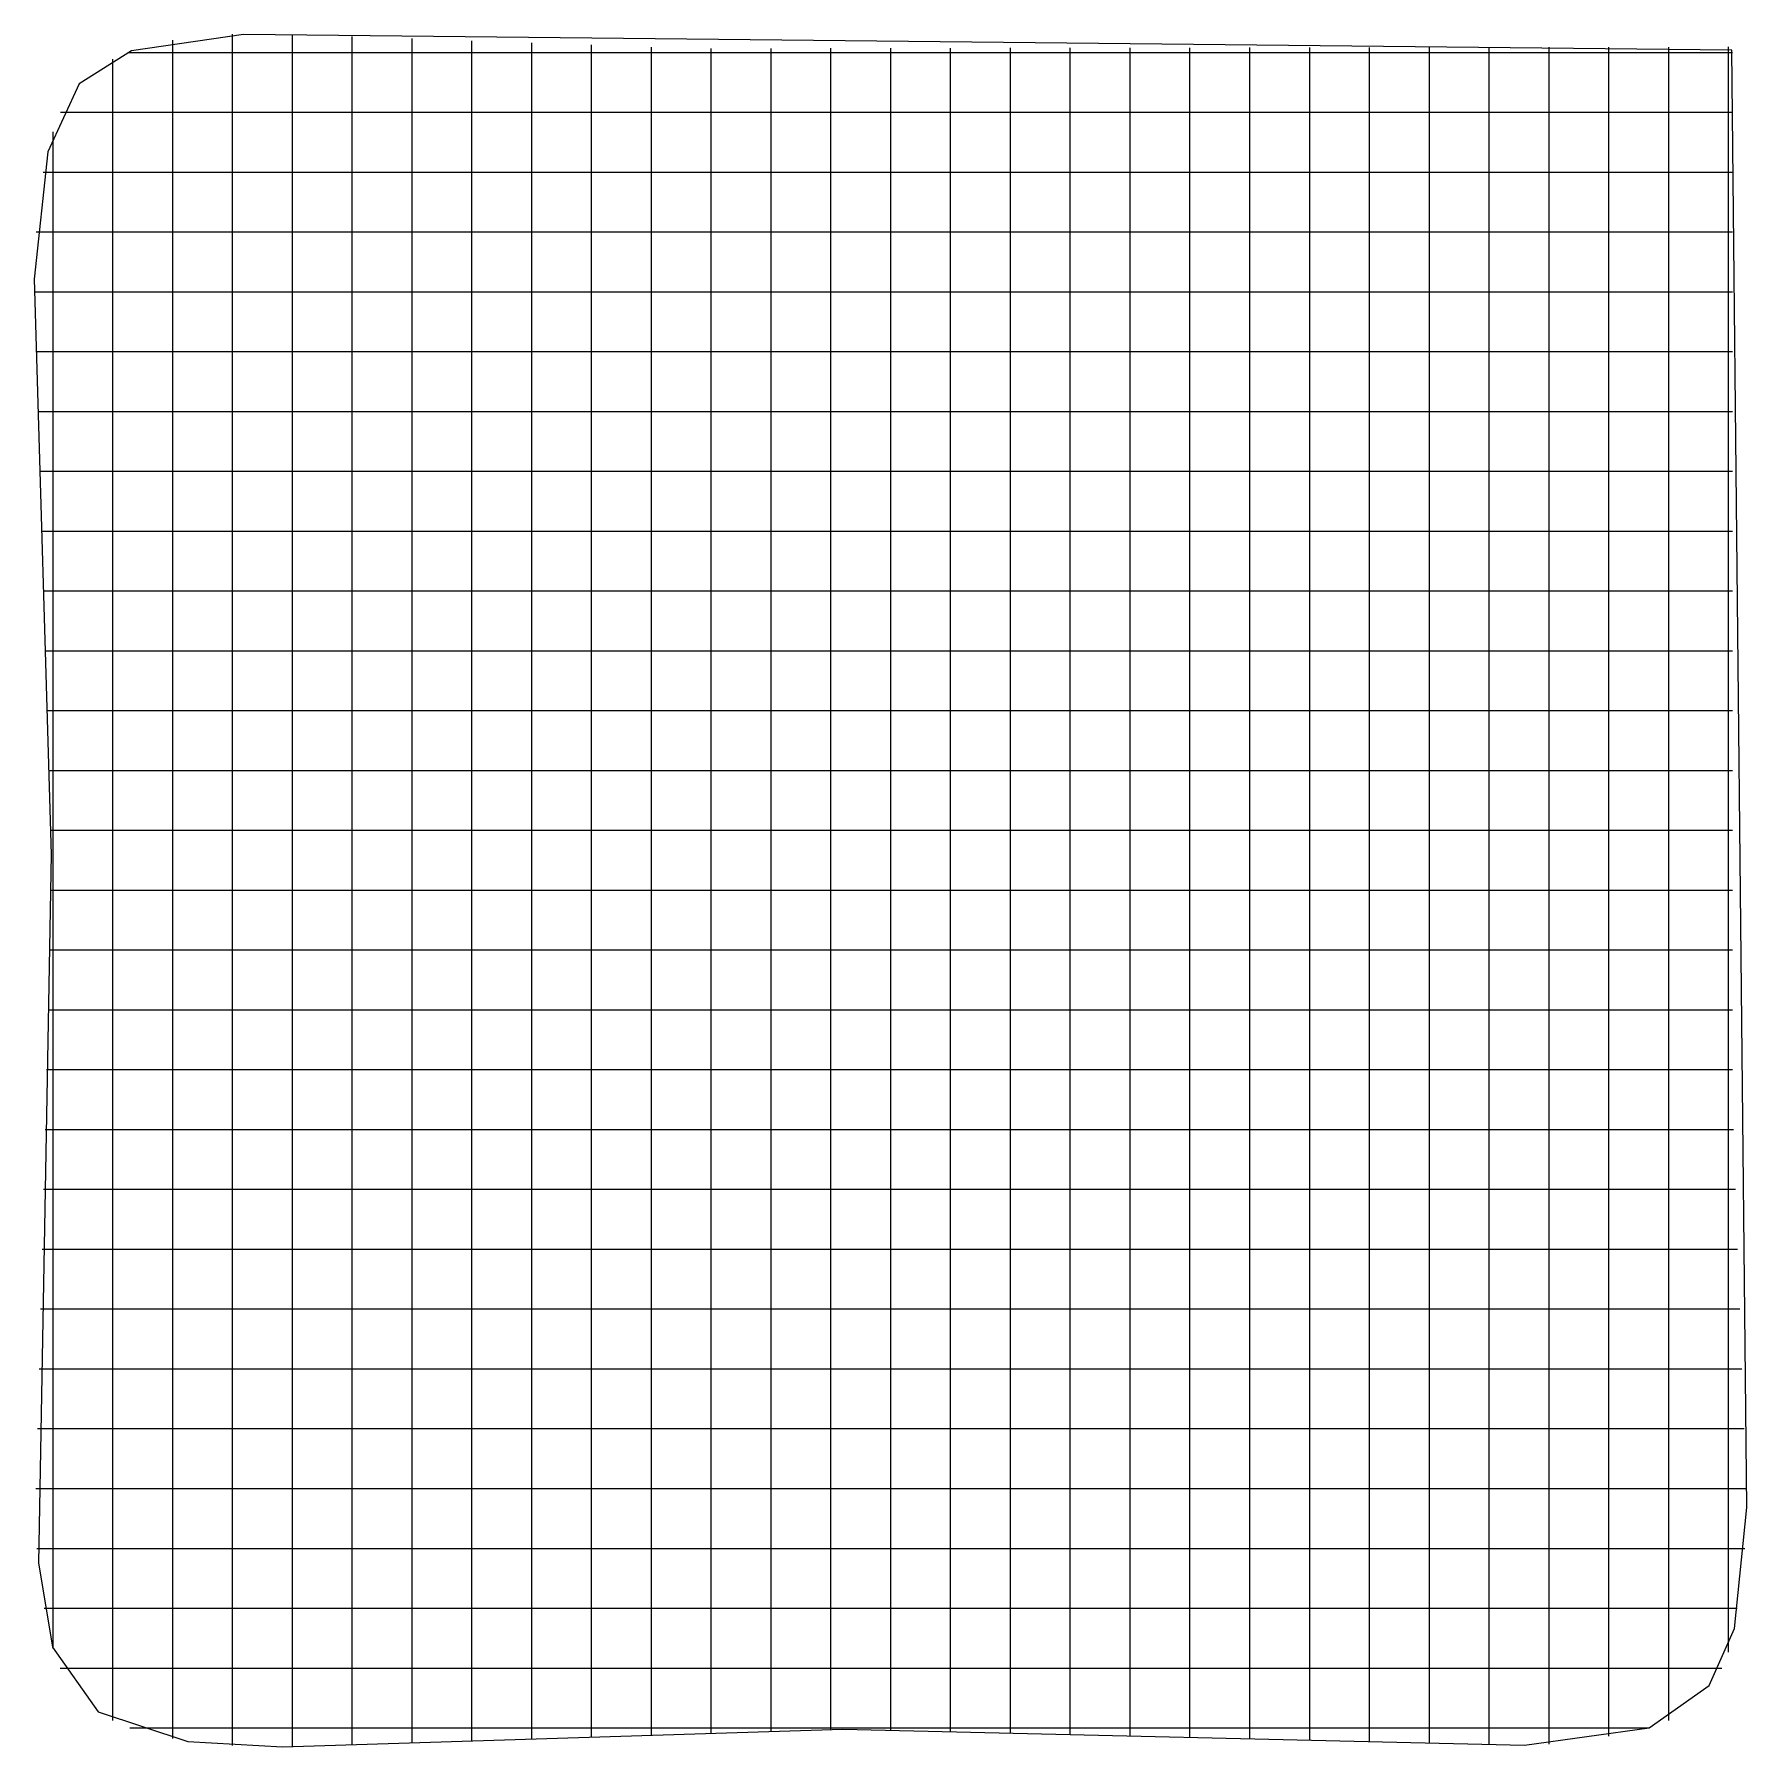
# Model space of a CAD drawing. Extents: x 0.4 to 14.7, y 0.4 to 14.7.
import ezdxf

# ---------------------------------------------------------------- set-up
doc = ezdxf.new("R2010")
doc.units = 0

msp = doc.modelspace()

# ---------------------------------------------------------------- linework, layer by layer
for p, q in [((2.185422, 14.742944), (1.247478, 14.60397)), ((2.185422, 14.742944), (1.247478, 14.60397)), ((2.092849, 14.743), (2.092849, 14.743868)), ((2.092849, 14.482677), (2.092849, 14.743)), ((14.619053, 14.609709), (2.185422, 14.742944)), ((14.619053, 14.609709), (2.185422, 14.742944)), ((2.592849, 14.481677), (2.592849, 14.742)), ((1.247478, 14.60397), (0.810849, 14.330364)), ((1.247478, 14.60397), (0.810849, 14.330364)), ((1.592849, 14.434677), (1.592849, 14.695)), ((3.092849, 14.463677), (3.092849, 14.724)), ((3.592849, 14.446677), (3.592849, 14.707)), ((4.092849, 14.689132), (4.092849, 14.69)), ((4.092849, 14.42881), (4.092849, 14.689132)), ((4.592849, 14.411677), (4.592849, 14.672)), ((5.092849, 14.394677), (5.092849, 14.655)), ((5.592849, 14.376677), (5.592849, 14.637)), ((6.092849, 14.364677), (6.092849, 14.625)), ((6.592849, 14.365677), (6.592849, 14.626)), ((7.092849, 14.366677), (7.092849, 14.627)), ((7.592849, 14.367677), (7.592849, 14.628)), ((8.092849, 14.367677), (8.092849, 14.628)), ((8.592849, 14.368677), (8.592849, 14.629)), ((9.092849, 14.369677), (9.092849, 14.63)), ((9.592849, 14.369677), (9.592849, 14.63)), ((10.092849, 14.370677), (10.092849, 14.631)), ((10.592849, 14.371677), (10.592849, 14.632)), ((11.092849, 14.372677), (11.092849, 14.633)), ((11.592849, 14.372677), (11.592849, 14.633)), ((12.092849, 14.373677), (12.092849, 14.634)), ((12.592849, 14.374677), (12.592849, 14.635)), ((13.092849, 14.635132), (13.092849, 14.636)), ((13.092849, 14.375677), (13.092849, 14.635132)), ((13.592849, 14.375677), (13.592849, 14.636)), ((14.092849, 14.376677), (14.092849, 14.637)), ((14.592849, 14.377677), (14.592849, 14.638)), ((14.744905, 2.434038), (14.619053, 14.609709)), ((14.744905, 2.434038), (14.619053, 14.609709)), ((1.092849, 14.536132), (1.092849, 14.537)), ((1.092849, 14.27581), (1.092849, 14.536132)), ((1.221, 14.592238), (1.481323, 14.592238)), ((1.221, 14.592238), (1.481323, 14.592238)), ((1.481323, 14.592238), (1.548113, 14.592238)), ((1.548113, 14.592238), (1.58779, 14.592238)), ((1.58779, 14.592238), (2.889403, 14.592238)), ((2.092849, 14.297913), (2.092849, 14.482677)), ((2.592849, 14.295855), (2.592849, 14.481677)), ((2.889403, 14.592238), (3.08779, 14.592238)), ((3.08779, 14.592238), (3.348113, 14.592238)), ((3.092849, 14.282352), (3.092849, 14.463677)), ((3.348113, 14.592238), (3.38779, 14.592238)), ((3.38779, 14.592238), (4.689403, 14.592238)), ((4.689403, 14.592238), (4.88779, 14.592238)), ((4.88779, 14.592238), (5.148113, 14.592238)), ((5.148113, 14.592238), (5.18779, 14.592238)), ((5.18779, 14.592238), (5.923635, 14.592238)), ((5.923635, 14.592238), (6.183958, 14.592238)), ((6.183958, 14.592238), (6.382345, 14.592238)), ((6.382345, 14.592238), (7.683958, 14.592238)), ((7.683958, 14.592238), (7.723635, 14.592238)), ((7.723635, 14.592238), (7.983958, 14.592238)), ((7.983958, 14.592238), (8.182345, 14.592238)), ((8.182345, 14.592238), (9.483958, 14.592238)), ((9.483958, 14.592238), (9.523635, 14.592238)), ((9.523635, 14.592238), (9.783958, 14.592238)), ((9.783958, 14.592238), (9.982345, 14.592238)), ((9.982345, 14.592238), (11.283958, 14.592238)), ((11.283958, 14.592238), (11.323635, 14.592238)), ((11.323635, 14.592238), (11.583958, 14.592238)), ((11.583958, 14.592238), (11.782345, 14.592238)), ((11.782345, 14.592238), (13.083958, 14.592238)), ((13.083958, 14.592238), (13.123635, 14.592238)), ((13.123635, 14.592238), (13.383958, 14.592238)), ((13.383958, 14.592238), (13.582345, 14.592238)), ((13.582345, 14.592238), (14.586323, 14.592238)), ((14.586323, 14.592238), (14.626, 14.592238)), ((0.810849, 14.330364), (0.549394, 13.762192)), ((0.810849, 14.330364), (0.549394, 13.762192)), ((1.592849, 14.263932), (1.592849, 14.434677)), ((3.592849, 14.269716), (3.592849, 14.446677)), ((4.092849, 14.256081), (4.092849, 14.42881)), ((4.592849, 14.243445), (4.592849, 14.411677)), ((5.092849, 14.23081), (5.092849, 14.394677)), ((5.592849, 14.217306), (5.592849, 14.376677)), ((6.092849, 14.20901), (6.092849, 14.364677)), ((6.592849, 14.211861), (6.592849, 14.365677)), ((7.092849, 14.214845), (7.092849, 14.366677)), ((7.592849, 14.215184), (7.592849, 14.367677)), ((8.092849, 14.213597), (8.092849, 14.367677)), ((8.592849, 14.212877), (8.592849, 14.368677)), ((9.092849, 14.212158), (9.092849, 14.369677)), ((9.592849, 14.210571), (9.592849, 14.369677)), ((10.092849, 14.209852), (10.092849, 14.370677)), ((10.592849, 14.209132), (10.592849, 14.371677)), ((11.092849, 14.208413), (11.092849, 14.372677)), ((11.592849, 14.206826), (11.592849, 14.372677)), ((12.092849, 14.206106), (12.092849, 14.373677)), ((12.592849, 14.205387), (12.592849, 14.374677)), ((13.092849, 14.206255), (13.092849, 14.375677)), ((13.592849, 14.215248), (13.592849, 14.375677)), ((14.092849, 14.233442), (14.092849, 14.376677)), ((14.592849, 14.309961), (14.592849, 14.377677)), ((14.592849, 14.270416), (14.592849, 14.309961)), ((1.092849, 14.1458), (1.092849, 14.27581)), ((1.592849, 12.962319), (1.592849, 14.263932)), ((2.092849, 12.9963), (2.092849, 14.297913)), ((2.592849, 12.993374), (2.592849, 14.295855)), ((3.092849, 12.980739), (3.092849, 14.282352)), ((3.592849, 12.968103), (3.592849, 14.269716)), ((4.092849, 12.954468), (4.092849, 14.256081)), ((4.592849, 12.941832), (4.592849, 14.243445)), ((5.092849, 12.929197), (5.092849, 14.23081)), ((5.592849, 12.915694), (5.592849, 14.217306)), ((6.092849, 12.907397), (6.092849, 14.20901)), ((6.592849, 12.910248), (6.592849, 14.211861)), ((7.092849, 12.913232), (7.092849, 14.214845)), ((7.592849, 12.912703), (7.592849, 14.215184)), ((8.092849, 12.911984), (8.092849, 14.213597)), ((8.592849, 12.911265), (8.592849, 14.212877)), ((9.092849, 12.910545), (9.092849, 14.212158)), ((9.592849, 12.908958), (9.592849, 14.210571)), ((10.092849, 12.908239), (10.092849, 14.209852)), ((10.592849, 12.907519), (10.592849, 14.209132)), ((11.092849, 12.905932), (11.092849, 14.208413)), ((11.592849, 12.905213), (11.592849, 14.206826)), ((12.092849, 12.904494), (12.092849, 14.206106)), ((12.592849, 12.903774), (12.592849, 14.205387)), ((13.092849, 12.903774), (13.092849, 14.206255)), ((13.592849, 12.913635), (13.592849, 14.215248)), ((14.092849, 12.931829), (14.092849, 14.233442)), ((14.592849, 12.968803), (14.592849, 14.270416)), ((0.654, 14.092238), (0.914323, 14.092238)), ((0.654, 14.092238), (0.914323, 14.092238)), ((0.914323, 14.092238), (1.056103, 14.092238)), ((1.056103, 14.092238), (2.357716, 14.092238)), ((1.092849, 12.844187), (1.092849, 14.1458)), ((2.357716, 14.092238), (2.397394, 14.092238)), ((2.397394, 14.092238), (2.657716, 14.092238)), ((2.657716, 14.092238), (2.856103, 14.092238)), ((2.856103, 14.092238), (4.157716, 14.092238)), ((4.157716, 14.092238), (4.197394, 14.092238)), ((4.197394, 14.092238), (4.457716, 14.092238)), ((4.457716, 14.092238), (4.656103, 14.092238)), ((4.656103, 14.092238), (5.957716, 14.092238)), ((5.957716, 14.092238), (5.997394, 14.092238)), ((5.997394, 14.092238), (6.257716, 14.092238)), ((6.257716, 14.092238), (6.456103, 14.092238)), ((6.456103, 14.092238), (7.757716, 14.092238)), ((7.757716, 14.092238), (7.797394, 14.092238)), ((7.797394, 14.092238), (8.057716, 14.092238)), ((8.057716, 14.092238), (8.256103, 14.092238)), ((8.256103, 14.092238), (9.557716, 14.092238)), ((9.557716, 14.092238), (9.597394, 14.092238)), ((9.597394, 14.092238), (9.857716, 14.092238)), ((9.857716, 14.092238), (10.056103, 14.092238)), ((10.056103, 14.092238), (11.357716, 14.092238)), ((11.357716, 14.092238), (11.397394, 14.092238)), ((11.397394, 14.092238), (11.657716, 14.092238)), ((11.657716, 14.092238), (11.856103, 14.092238)), ((11.856103, 14.092238), (13.157716, 14.092238)), ((13.157716, 14.092238), (13.197394, 14.092238)), ((13.197394, 14.092238), (13.457716, 14.092238)), ((13.457716, 14.092238), (13.656103, 14.092238)), ((13.656103, 14.092238), (14.586323, 14.092238)), ((14.586323, 14.092238), (14.626, 14.092238)), ((0.592849, 13.919084), (0.592849, 13.929)), ((0.592849, 13.658748), (0.592849, 13.919084)), ((0.549394, 13.762192), (0.435705, 12.697295)), ((0.549394, 13.762192), (0.435705, 12.697295)), ((0.592849, 13.460371), (0.592849, 13.658748)), ((0.511, 13.592238), (0.771323, 13.592238)), ((0.511, 13.592238), (0.771323, 13.592238)), ((0.592849, 12.158758), (0.592849, 13.460371)), ((0.771323, 13.592238), (0.932016, 13.592238)), ((0.932016, 13.592238), (2.233629, 13.592238)), ((2.233629, 13.592238), (2.273306, 13.592238)), ((2.273306, 13.592238), (2.533629, 13.592238)), ((2.533629, 13.592238), (2.732016, 13.592238)), ((2.732016, 13.592238), (4.033629, 13.592238)), ((4.033629, 13.592238), (4.073306, 13.592238)), ((4.073306, 13.592238), (4.333629, 13.592238)), ((4.333629, 13.592238), (4.532016, 13.592238)), ((4.532016, 13.592238), (5.833629, 13.592238)), ((5.833629, 13.592238), (5.873306, 13.592238)), ((5.873306, 13.592238), (6.133629, 13.592238)), ((6.133629, 13.592238), (6.332016, 13.592238)), ((6.332016, 13.592238), (7.633629, 13.592238)), ((7.633629, 13.592238), (7.673306, 13.592238)), ((7.673306, 13.592238), (7.933629, 13.592238)), ((7.933629, 13.592238), (8.132016, 13.592238)), ((8.132016, 13.592238), (9.433629, 13.592238)), ((9.433629, 13.592238), (9.473306, 13.592238)), ((9.473306, 13.592238), (9.733629, 13.592238)), ((9.733629, 13.592238), (9.932016, 13.592238)), ((9.932016, 13.592238), (11.233629, 13.592238)), ((11.233629, 13.592238), (11.273306, 13.592238)), ((11.273306, 13.592238), (11.533629, 13.592238)), ((11.533629, 13.592238), (11.732016, 13.592238)), ((11.732016, 13.592238), (13.033629, 13.592238)), ((13.033629, 13.592238), (13.073306, 13.592238)), ((13.073306, 13.592238), (13.333629, 13.592238)), ((13.333629, 13.592238), (13.532016, 13.592238)), ((13.532016, 13.592238), (14.586323, 13.592238)), ((14.586323, 13.592238), (14.626, 13.592238)), ((0.451, 13.092238), (0.711323, 13.092238)), ((0.451, 13.092238), (0.711323, 13.092238)), ((0.711323, 13.092238), (0.879952, 13.092238)), ((0.879952, 13.092238), (2.181565, 13.092238)), ((2.181565, 13.092238), (2.221242, 13.092238)), ((2.221242, 13.092238), (2.481565, 13.092238)), ((2.481565, 13.092238), (2.679952, 13.092238)), ((2.679952, 13.092238), (3.981565, 13.092238)), ((3.981565, 13.092238), (4.021242, 13.092238)), ((4.021242, 13.092238), (4.281565, 13.092238)), ((4.281565, 13.092238), (4.479952, 13.092238)), ((4.479952, 13.092238), (5.781565, 13.092238)), ((5.781565, 13.092238), (5.821242, 13.092238)), ((5.821242, 13.092238), (6.081565, 13.092238)), ((6.081565, 13.092238), (6.279952, 13.092238)), ((6.279952, 13.092238), (7.581565, 13.092238)), ((7.581565, 13.092238), (7.621242, 13.092238)), ((7.621242, 13.092238), (7.881565, 13.092238)), ((7.881565, 13.092238), (8.079952, 13.092238)), ((8.079952, 13.092238), (9.381565, 13.092238)), ((9.381565, 13.092238), (9.421242, 13.092238)), ((9.421242, 13.092238), (9.681565, 13.092238)), ((9.681565, 13.092238), (9.879952, 13.092238)), ((9.879952, 13.092238), (11.181565, 13.092238)), ((11.181565, 13.092238), (11.221242, 13.092238)), ((11.221242, 13.092238), (11.481565, 13.092238)), ((11.481565, 13.092238), (11.679952, 13.092238)), ((11.679952, 13.092238), (12.981565, 13.092238)), ((12.981565, 13.092238), (13.021242, 13.092238)), ((13.021242, 13.092238), (13.281565, 13.092238)), ((13.281565, 13.092238), (13.479952, 13.092238)), ((13.479952, 13.092238), (14.586323, 13.092238)), ((14.586323, 13.092238), (14.626, 13.092238)), ((1.592849, 12.922642), (1.592849, 12.962319)), ((1.592849, 12.662319), (1.592849, 12.922642)), ((2.092849, 12.956755), (2.092849, 12.9963)), ((2.092849, 12.696432), (2.092849, 12.956755)), ((2.592849, 12.953697), (2.592849, 12.993374)), ((2.592849, 12.694242), (2.592849, 12.953697)), ((3.092849, 12.941061), (3.092849, 12.980739)), ((3.092849, 12.680739), (3.092849, 12.941061)), ((3.592849, 12.928426), (3.592849, 12.968103)), ((3.592849, 12.668103), (3.592849, 12.928426)), ((4.092849, 12.914923), (4.092849, 12.954468)), ((4.092849, 12.6546), (4.092849, 12.914923)), ((4.592849, 12.902155), (4.592849, 12.941832)), ((4.592849, 12.641832), (4.592849, 12.902155)), ((5.092849, 12.889519), (5.092849, 12.929197)), ((5.092849, 12.629197), (5.092849, 12.889519)), ((5.592849, 12.876016), (5.592849, 12.915694)), ((6.092849, 12.867719), (6.092849, 12.907397)), ((6.592849, 12.870703), (6.592849, 12.910248)), ((7.092849, 12.873555), (7.092849, 12.913232)), ((7.592849, 12.873026), (7.592849, 12.912703)), ((8.092849, 12.872306), (8.092849, 12.911984)), ((8.592849, 12.871587), (8.592849, 12.911265)), ((9.092849, 12.870868), (9.092849, 12.910545)), ((9.592849, 12.869281), (9.592849, 12.908958)), ((10.092849, 12.868561), (10.092849, 12.908239)), ((10.592849, 12.867842), (10.592849, 12.907519)), ((11.092849, 12.866255), (11.092849, 12.905932)), ((11.592849, 12.865535), (11.592849, 12.905213)), ((12.092849, 12.864816), (12.092849, 12.904494)), ((12.592849, 12.864097), (12.592849, 12.903774)), ((13.092849, 12.864097), (13.092849, 12.903774)), ((13.592849, 12.873958), (13.592849, 12.913635)), ((14.092849, 12.892152), (14.092849, 12.931829)), ((14.092849, 12.631829), (14.092849, 12.892152)), ((14.592849, 12.770284), (14.592849, 12.968803)), ((1.092849, 12.80451), (1.092849, 12.844187)), ((1.092849, 12.544187), (1.092849, 12.80451)), ((5.592849, 12.615694), (5.592849, 12.876016)), ((6.092849, 12.607397), (6.092849, 12.867719)), ((6.592849, 12.610381), (6.592849, 12.870703)), ((7.092849, 12.613232), (7.092849, 12.873555)), ((7.592849, 12.613571), (7.592849, 12.873026)), ((8.092849, 12.611984), (8.092849, 12.872306)), ((8.592849, 12.611265), (8.592849, 12.871587)), ((9.092849, 12.610545), (9.092849, 12.870868)), ((9.592849, 12.608958), (9.592849, 12.869281)), ((10.092849, 12.608239), (10.092849, 12.868561)), ((10.592849, 12.607519), (10.592849, 12.867842)), ((11.092849, 12.6068), (11.092849, 12.866255)), ((11.592849, 12.605213), (11.592849, 12.865535)), ((12.092849, 12.604494), (12.092849, 12.864816)), ((12.592849, 12.603774), (12.592849, 12.864097)), ((13.092849, 12.604642), (13.092849, 12.864097)), ((13.592849, 12.613635), (13.592849, 12.873958)), ((14.592849, 12.509961), (14.592849, 12.770284)), ((0.435705, 12.697295), (0.578391, 7.889499)), ((0.435705, 12.697295), (0.578391, 7.889499)), ((1.592849, 12.463932), (1.592849, 12.662319)), ((2.092849, 12.497913), (2.092849, 12.696432)), ((2.592849, 12.495855), (2.592849, 12.694242)), ((3.092849, 12.482352), (3.092849, 12.680739)), ((3.592849, 12.469716), (3.592849, 12.668103)), ((4.092849, 12.456081), (4.092849, 12.6546)), ((4.592849, 12.443445), (4.592849, 12.641832)), ((5.092849, 12.43081), (5.092849, 12.629197)), ((5.592849, 12.417306), (5.592849, 12.615694)), ((6.092849, 12.40901), (6.092849, 12.607397)), ((6.592849, 12.411861), (6.592849, 12.610381)), ((7.092849, 12.414845), (7.092849, 12.613232)), ((7.592849, 12.415184), (7.592849, 12.613571)), ((8.092849, 12.413597), (8.092849, 12.611984)), ((8.592849, 12.412877), (8.592849, 12.611265)), ((9.092849, 12.412158), (9.092849, 12.610545)), ((9.592849, 12.410571), (9.592849, 12.608958)), ((10.092849, 12.409852), (10.092849, 12.608239)), ((10.592849, 12.409132), (10.592849, 12.607519)), ((11.092849, 12.408413), (11.092849, 12.6068)), ((11.592849, 12.406826), (11.592849, 12.605213)), ((12.092849, 12.406106), (12.092849, 12.604494)), ((12.592849, 12.405387), (12.592849, 12.603774)), ((13.092849, 12.406255), (13.092849, 12.604642)), ((13.592849, 12.415248), (13.592849, 12.613635)), ((14.092849, 12.433442), (14.092849, 12.631829)), ((0.438, 12.592238), (0.698323, 12.592238)), ((0.438, 12.592238), (0.698323, 12.592238)), ((0.698323, 12.592238), (0.868671, 12.592238)), ((0.868671, 12.592238), (2.170284, 12.592238)), ((1.092849, 12.3458), (1.092849, 12.544187)), ((1.592849, 11.162319), (1.592849, 12.463932)), ((2.092849, 11.1963), (2.092849, 12.497913)), ((2.170284, 12.592238), (2.209961, 12.592238)), ((2.209961, 12.592238), (2.470284, 12.592238)), ((2.470284, 12.592238), (2.668671, 12.592238)), ((2.592849, 11.193374), (2.592849, 12.495855)), ((2.668671, 12.592238), (3.970284, 12.592238)), ((3.092849, 11.180739), (3.092849, 12.482352)), ((3.592849, 11.168103), (3.592849, 12.469716)), ((3.970284, 12.592238), (4.009961, 12.592238)), ((4.009961, 12.592238), (4.270284, 12.592238)), ((4.092849, 11.154468), (4.092849, 12.456081)), ((4.270284, 12.592238), (4.468671, 12.592238)), ((4.468671, 12.592238), (5.770284, 12.592238)), ((5.770284, 12.592238), (5.809961, 12.592238)), ((5.809961, 12.592238), (6.070284, 12.592238)), ((6.070284, 12.592238), (6.268671, 12.592238)), ((6.268671, 12.592238), (7.570284, 12.592238)), ((7.570284, 12.592238), (7.609961, 12.592238)), ((7.609961, 12.592238), (7.870284, 12.592238)), ((7.870284, 12.592238), (8.068671, 12.592238)), ((8.068671, 12.592238), (9.370284, 12.592238)), ((9.370284, 12.592238), (9.409961, 12.592238)), ((9.409961, 12.592238), (9.670284, 12.592238)), ((9.670284, 12.592238), (9.868671, 12.592238)), ((9.868671, 12.592238), (11.170284, 12.592238)), ((11.170284, 12.592238), (11.209961, 12.592238)), ((11.209961, 12.592238), (11.470284, 12.592238)), ((11.470284, 12.592238), (11.668671, 12.592238)), ((11.668671, 12.592238), (12.970284, 12.592238)), ((12.970284, 12.592238), (13.009961, 12.592238)), ((13.009961, 12.592238), (13.270284, 12.592238)), ((13.270284, 12.592238), (13.468671, 12.592238)), ((13.468671, 12.592238), (14.586323, 12.592238)), ((14.586323, 12.592238), (14.626, 12.592238)), ((14.592849, 12.470416), (14.592849, 12.509961)), ((14.592849, 11.168803), (14.592849, 12.470416)), ((1.092849, 11.044187), (1.092849, 12.3458)), ((4.592849, 11.141832), (4.592849, 12.443445)), ((5.092849, 11.129197), (5.092849, 12.43081)), ((5.592849, 11.115694), (5.592849, 12.417306)), ((6.092849, 11.107397), (6.092849, 12.40901)), ((6.592849, 11.110248), (6.592849, 12.411861)), ((7.092849, 11.113232), (7.092849, 12.414845)), ((7.592849, 11.112703), (7.592849, 12.415184)), ((8.092849, 11.111984), (8.092849, 12.413597)), ((8.592849, 11.111265), (8.592849, 12.412877)), ((9.092849, 11.110545), (9.092849, 12.412158)), ((9.592849, 11.108958), (9.592849, 12.410571)), ((10.092849, 11.108239), (10.092849, 12.409852)), ((10.592849, 11.107519), (10.592849, 12.409132)), ((11.092849, 11.105932), (11.092849, 12.408413)), ((11.592849, 11.105213), (11.592849, 12.406826)), ((12.092849, 11.104494), (12.092849, 12.406106)), ((12.592849, 11.103774), (12.592849, 12.405387)), ((13.092849, 11.103774), (13.092849, 12.406255)), ((13.592849, 11.113635), (13.592849, 12.415248)), ((14.092849, 11.131829), (14.092849, 12.433442)), ((0.453, 12.092238), (0.713323, 12.092238)), ((0.453, 12.092238), (0.713323, 12.092238)), ((0.592849, 12.119081), (0.592849, 12.158758)), ((0.592849, 11.858758), (0.592849, 12.119081)), ((0.713323, 12.092238), (0.881687, 12.092238)), ((0.881687, 12.092238), (2.1833, 12.092238)), ((2.1833, 12.092238), (2.222977, 12.092238)), ((2.222977, 12.092238), (2.4833, 12.092238)), ((2.4833, 12.092238), (2.681687, 12.092238)), ((2.681687, 12.092238), (3.9833, 12.092238)), ((3.9833, 12.092238), (4.022977, 12.092238)), ((4.022977, 12.092238), (4.2833, 12.092238)), ((4.2833, 12.092238), (4.481687, 12.092238)), ((4.481687, 12.092238), (5.7833, 12.092238)), ((5.7833, 12.092238), (5.822977, 12.092238)), ((5.822977, 12.092238), (6.0833, 12.092238)), ((6.0833, 12.092238), (6.281687, 12.092238)), ((6.281687, 12.092238), (7.5833, 12.092238)), ((7.5833, 12.092238), (7.622977, 12.092238)), ((7.622977, 12.092238), (7.8833, 12.092238)), ((7.8833, 12.092238), (8.081687, 12.092238)), ((8.081687, 12.092238), (9.3833, 12.092238)), ((9.3833, 12.092238), (9.422977, 12.092238)), ((9.422977, 12.092238), (9.6833, 12.092238)), ((9.6833, 12.092238), (9.881687, 12.092238)), ((9.881687, 12.092238), (11.1833, 12.092238)), ((11.1833, 12.092238), (11.222977, 12.092238)), ((11.222977, 12.092238), (11.4833, 12.092238)), ((11.4833, 12.092238), (11.681687, 12.092238)), ((11.681687, 12.092238), (12.9833, 12.092238)), ((12.9833, 12.092238), (13.022977, 12.092238)), ((13.022977, 12.092238), (13.2833, 12.092238)), ((13.2833, 12.092238), (13.481687, 12.092238)), ((13.481687, 12.092238), (14.586323, 12.092238)), ((14.586323, 12.092238), (14.626, 12.092238)), ((0.592849, 11.660371), (0.592849, 11.858758)), ((0.468, 11.592238), (0.728323, 11.592238)), ((0.468, 11.592238), (0.728323, 11.592238)), ((0.592849, 10.358758), (0.592849, 11.660371)), ((0.728323, 11.592238), (0.894703, 11.592238)), ((0.894703, 11.592238), (2.196316, 11.592238)), ((2.196316, 11.592238), (2.235994, 11.592238)), ((2.235994, 11.592238), (2.496316, 11.592238)), ((2.496316, 11.592238), (2.694703, 11.592238)), ((2.694703, 11.592238), (3.996316, 11.592238)), ((3.996316, 11.592238), (4.035994, 11.592238)), ((4.035994, 11.592238), (4.296316, 11.592238)), ((4.296316, 11.592238), (4.494703, 11.592238)), ((4.494703, 11.592238), (5.796316, 11.592238)), ((5.796316, 11.592238), (5.835994, 11.592238)), ((5.835994, 11.592238), (6.096316, 11.592238)), ((6.096316, 11.592238), (6.294703, 11.592238)), ((6.294703, 11.592238), (7.596316, 11.592238)), ((7.596316, 11.592238), (7.635994, 11.592238)), ((7.635994, 11.592238), (7.896316, 11.592238)), ((7.896316, 11.592238), (8.094703, 11.592238)), ((8.094703, 11.592238), (9.396316, 11.592238)), ((9.396316, 11.592238), (9.435994, 11.592238)), ((9.435994, 11.592238), (9.696316, 11.592238)), ((9.696316, 11.592238), (9.894703, 11.592238)), ((9.894703, 11.592238), (11.196316, 11.592238)), ((11.196316, 11.592238), (11.235994, 11.592238)), ((11.235994, 11.592238), (11.496316, 11.592238)), ((11.496316, 11.592238), (11.694703, 11.592238)), ((11.694703, 11.592238), (12.996316, 11.592238)), ((12.996316, 11.592238), (13.035994, 11.592238)), ((13.035994, 11.592238), (13.296316, 11.592238)), ((13.296316, 11.592238), (13.494703, 11.592238)), ((13.494703, 11.592238), (14.586323, 11.592238)), ((14.586323, 11.592238), (14.626, 11.592238)), ((1.592849, 11.122642), (1.592849, 11.162319)), ((2.092849, 11.156755), (2.092849, 11.1963)), ((2.592849, 11.153697), (2.592849, 11.193374)), ((3.092849, 11.141061), (3.092849, 11.180739)), ((3.592849, 11.128426), (3.592849, 11.168103)), ((14.592849, 10.970284), (14.592849, 11.168803)), ((0.484, 11.092238), (0.744323, 11.092238)), ((0.484, 11.092238), (0.744323, 11.092238)), ((0.744323, 11.092238), (0.908587, 11.092238)), ((0.908587, 11.092238), (2.2102, 11.092238)), ((1.092849, 11.00451), (1.092849, 11.044187)), ((1.592849, 10.862319), (1.592849, 11.122642)), ((2.092849, 10.896432), (2.092849, 11.156755)), ((2.2102, 11.092238), (2.249877, 11.092238)), ((2.249877, 11.092238), (2.5102, 11.092238)), ((2.5102, 11.092238), (2.708587, 11.092238)), ((2.592849, 10.894242), (2.592849, 11.153697)), ((2.708587, 11.092238), (4.0102, 11.092238)), ((3.092849, 10.880739), (3.092849, 11.141061)), ((3.592849, 10.868103), (3.592849, 11.128426)), ((4.0102, 11.092238), (4.049877, 11.092238)), ((4.049877, 11.092238), (4.3102, 11.092238)), ((4.092849, 11.114923), (4.092849, 11.154468)), ((4.092849, 10.8546), (4.092849, 11.114923)), ((4.3102, 11.092238), (4.508587, 11.092238)), ((4.508587, 11.092238), (5.8102, 11.092238)), ((4.592849, 11.102155), (4.592849, 11.141832)), ((4.592849, 10.841832), (4.592849, 11.102155)), ((5.092849, 11.089519), (5.092849, 11.129197)), ((5.092849, 10.829197), (5.092849, 11.089519)), ((5.592849, 11.076016), (5.592849, 11.115694)), ((5.592849, 10.815694), (5.592849, 11.076016)), ((5.8102, 11.092238), (5.849877, 11.092238)), ((5.849877, 11.092238), (6.1102, 11.092238)), ((6.092849, 11.067719), (6.092849, 11.107397)), ((6.092849, 10.807397), (6.092849, 11.067719)), ((6.1102, 11.092238), (6.308587, 11.092238)), ((6.308587, 11.092238), (7.6102, 11.092238)), ((6.592849, 11.070703), (6.592849, 11.110248)), ((6.592849, 10.810381), (6.592849, 11.070703)), ((7.092849, 11.073555), (7.092849, 11.113232)), ((7.092849, 10.813232), (7.092849, 11.073555)), ((7.592849, 11.073026), (7.592849, 11.112703)), ((7.592849, 10.813571), (7.592849, 11.073026)), ((7.6102, 11.092238), (7.649877, 11.092238)), ((7.649877, 11.092238), (7.9102, 11.092238)), ((7.9102, 11.092238), (8.108587, 11.092238)), ((8.092849, 11.072306), (8.092849, 11.111984)), ((8.092849, 10.811984), (8.092849, 11.072306)), ((8.108587, 11.092238), (9.4102, 11.092238)), ((8.592849, 11.071587), (8.592849, 11.111265)), ((8.592849, 10.811265), (8.592849, 11.071587)), ((9.092849, 11.070868), (9.092849, 11.110545)), ((9.092849, 10.810545), (9.092849, 11.070868)), ((9.4102, 11.092238), (9.449877, 11.092238)), ((9.449877, 11.092238), (9.7102, 11.092238)), ((9.592849, 11.069281), (9.592849, 11.108958)), ((9.592849, 10.808958), (9.592849, 11.069281)), ((9.7102, 11.092238), (9.908587, 11.092238)), ((9.908587, 11.092238), (11.2102, 11.092238)), ((10.092849, 11.068561), (10.092849, 11.108239)), ((10.092849, 10.808239), (10.092849, 11.068561)), ((10.592849, 11.067842), (10.592849, 11.107519)), ((10.592849, 10.807519), (10.592849, 11.067842)), ((11.092849, 11.066255), (11.092849, 11.105932)), ((11.092849, 10.8068), (11.092849, 11.066255)), ((11.2102, 11.092238), (11.249877, 11.092238)), ((11.249877, 11.092238), (11.5102, 11.092238)), ((11.5102, 11.092238), (11.708587, 11.092238)), ((11.592849, 11.065535), (11.592849, 11.105213)), ((11.592849, 10.805213), (11.592849, 11.065535)), ((11.708587, 11.092238), (13.0102, 11.092238)), ((12.092849, 11.064816), (12.092849, 11.104494)), ((12.092849, 10.804494), (12.092849, 11.064816)), ((12.592849, 11.064097), (12.592849, 11.103774)), ((12.592849, 10.803774), (12.592849, 11.064097)), ((13.0102, 11.092238), (13.049877, 11.092238)), ((13.049877, 11.092238), (13.3102, 11.092238)), ((13.092849, 11.064097), (13.092849, 11.103774)), ((13.092849, 10.804642), (13.092849, 11.064097)), ((13.3102, 11.092238), (13.508587, 11.092238)), ((13.508587, 11.092238), (14.586323, 11.092238)), ((13.592849, 11.073958), (13.592849, 11.113635)), ((13.592849, 10.813635), (13.592849, 11.073958)), ((14.092849, 11.092152), (14.092849, 11.131829)), ((14.092849, 10.831829), (14.092849, 11.092152)), ((14.586323, 11.092238), (14.626, 11.092238)), ((1.092849, 10.744187), (1.092849, 11.00451)), ((2.092849, 10.697913), (2.092849, 10.896432)), ((2.592849, 10.695855), (2.592849, 10.894242)), ((3.092849, 10.682352), (3.092849, 10.880739)), ((14.592849, 10.709961), (14.592849, 10.970284)), ((1.092849, 10.5458), (1.092849, 10.744187)), ((1.592849, 10.663932), (1.592849, 10.862319)), ((3.592849, 10.669716), (3.592849, 10.868103)), ((4.092849, 10.656081), (4.092849, 10.8546)), ((4.592849, 10.643445), (4.592849, 10.841832)), ((5.092849, 10.63081), (5.092849, 10.829197)), ((5.592849, 10.617306), (5.592849, 10.815694)), ((6.092849, 10.60901), (6.092849, 10.807397)), ((6.592849, 10.611861), (6.592849, 10.810381)), ((7.092849, 10.614845), (7.092849, 10.813232)), ((7.592849, 10.615184), (7.592849, 10.813571)), ((8.092849, 10.613597), (8.092849, 10.811984)), ((8.592849, 10.612877), (8.592849, 10.811265)), ((9.092849, 10.612158), (9.092849, 10.810545)), ((9.592849, 10.610571), (9.592849, 10.808958)), ((10.092849, 10.609852), (10.092849, 10.808239)), ((10.592849, 10.609132), (10.592849, 10.807519)), ((11.092849, 10.608413), (11.092849, 10.8068)), ((11.592849, 10.606826), (11.592849, 10.805213)), ((12.092849, 10.606106), (12.092849, 10.804494)), ((12.592849, 10.605387), (12.592849, 10.803774)), ((13.092849, 10.606255), (13.092849, 10.804642)), ((13.592849, 10.615248), (13.592849, 10.813635)), ((14.092849, 10.633442), (14.092849, 10.831829)), ((0.499, 10.592238), (0.759323, 10.592238)), ((0.499, 10.592238), (0.759323, 10.592238)), ((0.759323, 10.592238), (0.921603, 10.592238)), ((0.921603, 10.592238), (2.223216, 10.592238)), ((1.592849, 9.362319), (1.592849, 10.663932)), ((2.092849, 9.3963), (2.092849, 10.697913)), ((2.223216, 10.592238), (2.262894, 10.592238)), ((2.262894, 10.592238), (2.523216, 10.592238)), ((2.523216, 10.592238), (2.721603, 10.592238)), ((2.592849, 9.393374), (2.592849, 10.695855)), ((2.721603, 10.592238), (4.023216, 10.592238)), ((3.092849, 9.380739), (3.092849, 10.682352)), ((3.592849, 9.368103), (3.592849, 10.669716)), ((4.023216, 10.592238), (4.062894, 10.592238)), ((4.062894, 10.592238), (4.323216, 10.592238)), ((4.092849, 9.354468), (4.092849, 10.656081)), ((4.323216, 10.592238), (4.521603, 10.592238)), ((4.521603, 10.592238), (5.823216, 10.592238)), ((4.592849, 9.341832), (4.592849, 10.643445)), ((5.092849, 9.329197), (5.092849, 10.63081)), ((5.592849, 9.315694), (5.592849, 10.617306)), ((5.823216, 10.592238), (5.862894, 10.592238)), ((5.862894, 10.592238), (6.123216, 10.592238)), ((6.092849, 9.307397), (6.092849, 10.60901)), ((6.123216, 10.592238), (6.321603, 10.592238)), ((6.321603, 10.592238), (7.623216, 10.592238)), ((6.592849, 9.310248), (6.592849, 10.611861)), ((7.092849, 9.313232), (7.092849, 10.614845)), ((7.592849, 9.312703), (7.592849, 10.615184)), ((7.623216, 10.592238), (7.662894, 10.592238)), ((7.662894, 10.592238), (7.923216, 10.592238)), ((7.923216, 10.592238), (8.121603, 10.592238)), ((8.092849, 9.311984), (8.092849, 10.613597)), ((8.121603, 10.592238), (9.423216, 10.592238)), ((8.592849, 9.311265), (8.592849, 10.612877)), ((9.092849, 9.310545), (9.092849, 10.612158)), ((9.423216, 10.592238), (9.462894, 10.592238)), ((9.462894, 10.592238), (9.723216, 10.592238)), ((9.592849, 9.308958), (9.592849, 10.610571)), ((9.723216, 10.592238), (9.921603, 10.592238)), ((9.921603, 10.592238), (11.223216, 10.592238)), ((10.092849, 9.308239), (10.092849, 10.609852)), ((10.592849, 9.307519), (10.592849, 10.609132)), ((11.092849, 9.305932), (11.092849, 10.608413)), ((11.223216, 10.592238), (11.262894, 10.592238)), ((11.262894, 10.592238), (11.523216, 10.592238)), ((11.523216, 10.592238), (11.721603, 10.592238)), ((11.592849, 9.305213), (11.592849, 10.606826)), ((11.721603, 10.592238), (13.023216, 10.592238)), ((12.092849, 9.304494), (12.092849, 10.606106)), ((12.592849, 9.303774), (12.592849, 10.605387)), ((13.023216, 10.592238), (13.062894, 10.592238)), ((13.062894, 10.592238), (13.323216, 10.592238)), ((13.092849, 9.303774), (13.092849, 10.606255)), ((13.323216, 10.592238), (13.521603, 10.592238)), ((13.521603, 10.592238), (14.586323, 10.592238)), ((13.592849, 9.313635), (13.592849, 10.615248)), ((14.092849, 9.331829), (14.092849, 10.633442)), ((14.586323, 10.592238), (14.626, 10.592238)), ((14.592849, 10.670416), (14.592849, 10.709961)), ((14.592849, 9.368803), (14.592849, 10.670416)), ((1.092849, 9.244187), (1.092849, 10.5458)), ((0.592849, 10.319081), (0.592849, 10.358758)), ((0.592849, 10.058758), (0.592849, 10.319081)), ((0.514, 10.092238), (0.774323, 10.092238)), ((0.514, 10.092238), (0.774323, 10.092238)), ((0.592849, 9.860371), (0.592849, 10.058758)), ((0.774323, 10.092238), (0.934619, 10.092238)), ((0.934619, 10.092238), (2.236232, 10.092238)), ((2.236232, 10.092238), (2.27591, 10.092238)), ((2.27591, 10.092238), (2.536232, 10.092238)), ((2.536232, 10.092238), (2.734619, 10.092238)), ((2.734619, 10.092238), (4.036232, 10.092238)), ((4.036232, 10.092238), (4.07591, 10.092238)), ((4.07591, 10.092238), (4.336232, 10.092238)), ((4.336232, 10.092238), (4.534619, 10.092238)), ((4.534619, 10.092238), (5.836232, 10.092238)), ((5.836232, 10.092238), (5.87591, 10.092238)), ((5.87591, 10.092238), (6.136232, 10.092238)), ((6.136232, 10.092238), (6.334619, 10.092238)), ((6.334619, 10.092238), (7.636232, 10.092238)), ((7.636232, 10.092238), (7.67591, 10.092238)), ((7.67591, 10.092238), (7.936232, 10.092238)), ((7.936232, 10.092238), (8.134619, 10.092238)), ((8.134619, 10.092238), (9.436232, 10.092238)), ((9.436232, 10.092238), (9.47591, 10.092238)), ((9.47591, 10.092238), (9.736232, 10.092238)), ((9.736232, 10.092238), (9.934619, 10.092238)), ((9.934619, 10.092238), (11.236232, 10.092238)), ((11.236232, 10.092238), (11.27591, 10.092238)), ((11.27591, 10.092238), (11.536232, 10.092238)), ((11.536232, 10.092238), (11.734619, 10.092238)), ((11.734619, 10.092238), (13.036232, 10.092238)), ((13.036232, 10.092238), (13.07591, 10.092238)), ((13.07591, 10.092238), (13.336232, 10.092238)), ((13.336232, 10.092238), (13.534619, 10.092238)), ((13.534619, 10.092238), (14.586323, 10.092238)), ((14.586323, 10.092238), (14.626, 10.092238)), ((0.592849, 8.558758), (0.592849, 9.860371)), ((0.529, 9.592238), (0.789323, 9.592238)), ((0.529, 9.592238), (0.789323, 9.592238)), ((0.789323, 9.592238), (0.947635, 9.592238)), ((0.947635, 9.592238), (2.250116, 9.592238)), ((2.250116, 9.592238), (2.289794, 9.592238)), ((2.289794, 9.592238), (2.549248, 9.592238)), ((2.549248, 9.592238), (2.747635, 9.592238)), ((2.747635, 9.592238), (4.050116, 9.592238)), ((4.050116, 9.592238), (4.089794, 9.592238)), ((4.089794, 9.592238), (4.349248, 9.592238)), ((4.349248, 9.592238), (4.547635, 9.592238)), ((4.547635, 9.592238), (5.850116, 9.592238)), ((5.850116, 9.592238), (5.889794, 9.592238)), ((5.889794, 9.592238), (6.149248, 9.592238)), ((6.149248, 9.592238), (6.347635, 9.592238)), ((6.347635, 9.592238), (7.650116, 9.592238)), ((7.650116, 9.592238), (7.689794, 9.592238)), ((7.689794, 9.592238), (7.949248, 9.592238)), ((7.949248, 9.592238), (8.147635, 9.592238)), ((8.147635, 9.592238), (9.450116, 9.592238)), ((9.450116, 9.592238), (9.489794, 9.592238)), ((9.489794, 9.592238), (9.749248, 9.592238)), ((9.749248, 9.592238), (9.947635, 9.592238)), ((9.947635, 9.592238), (11.250116, 9.592238)), ((11.250116, 9.592238), (11.289794, 9.592238)), ((11.289794, 9.592238), (11.549248, 9.592238)), ((11.549248, 9.592238), (11.747635, 9.592238)), ((11.747635, 9.592238), (13.050116, 9.592238)), ((13.050116, 9.592238), (13.089794, 9.592238)), ((13.089794, 9.592238), (13.349248, 9.592238)), ((13.349248, 9.592238), (13.547635, 9.592238)), ((13.547635, 9.592238), (14.586323, 9.592238)), ((14.586323, 9.592238), (14.626, 9.592238)), ((1.592849, 9.322642), (1.592849, 9.362319)), ((1.592849, 9.062319), (1.592849, 9.322642)), ((2.092849, 9.356755), (2.092849, 9.3963)), ((2.092849, 9.096432), (2.092849, 9.356755)), ((2.592849, 9.353697), (2.592849, 9.393374)), ((2.592849, 9.094242), (2.592849, 9.353697)), ((3.092849, 9.341061), (3.092849, 9.380739)), ((3.092849, 9.080739), (3.092849, 9.341061)), ((3.592849, 9.328426), (3.592849, 9.368103)), ((3.592849, 9.068103), (3.592849, 9.328426)), ((4.092849, 9.314923), (4.092849, 9.354468)), ((4.092849, 9.0546), (4.092849, 9.314923)), ((4.592849, 9.302155), (4.592849, 9.341832)), ((4.592849, 9.041832), (4.592849, 9.302155)), ((5.092849, 9.289519), (5.092849, 9.329197)), ((5.592849, 9.276016), (5.592849, 9.315694)), ((6.092849, 9.267719), (6.092849, 9.307397)), ((6.592849, 9.270703), (6.592849, 9.310248)), ((7.092849, 9.273555), (7.092849, 9.313232)), ((7.592849, 9.273026), (7.592849, 9.312703)), ((8.092849, 9.272306), (8.092849, 9.311984)), ((8.592849, 9.271587), (8.592849, 9.311265)), ((9.092849, 9.270868), (9.092849, 9.310545)), ((9.592849, 9.269281), (9.592849, 9.308958)), ((10.092849, 9.268561), (10.092849, 9.308239)), ((10.592849, 9.267842), (10.592849, 9.307519)), ((11.092849, 9.266255), (11.092849, 9.305932)), ((11.592849, 9.265535), (11.592849, 9.305213)), ((12.092849, 9.264816), (12.092849, 9.304494)), ((12.592849, 9.264097), (12.592849, 9.303774)), ((13.092849, 9.264097), (13.092849, 9.303774)), ((13.592849, 9.273958), (13.592849, 9.313635)), ((14.092849, 9.292152), (14.092849, 9.331829)), ((14.592849, 9.170284), (14.592849, 9.368803)), ((1.092849, 9.20451), (1.092849, 9.244187)), ((1.092849, 8.944187), (1.092849, 9.20451)), ((5.092849, 9.029197), (5.092849, 9.289519)), ((5.592849, 9.015694), (5.592849, 9.276016)), ((6.092849, 9.007397), (6.092849, 9.267719)), ((6.592849, 9.010381), (6.592849, 9.270703)), ((7.092849, 9.013232), (7.092849, 9.273555)), ((7.592849, 9.013571), (7.592849, 9.273026)), ((8.092849, 9.011984), (8.092849, 9.272306)), ((8.592849, 9.011265), (8.592849, 9.271587)), ((9.092849, 9.010545), (9.092849, 9.270868)), ((9.592849, 9.008958), (9.592849, 9.269281)), ((10.092849, 9.008239), (10.092849, 9.268561)), ((10.592849, 9.007519), (10.592849, 9.267842)), ((11.092849, 9.0068), (11.092849, 9.266255)), ((11.592849, 9.005213), (11.592849, 9.265535)), ((12.092849, 9.004494), (12.092849, 9.264816)), ((12.592849, 9.003774), (12.592849, 9.264097)), ((13.092849, 9.004642), (13.092849, 9.264097)), ((13.592849, 9.013635), (13.592849, 9.273958)), ((14.092849, 9.031829), (14.092849, 9.292152)), ((14.592849, 8.909961), (14.592849, 9.170284)), ((0.545, 9.092238), (0.805323, 9.092238)), ((0.545, 9.092238), (0.805323, 9.092238)), ((0.805323, 9.092238), (0.961519, 9.092238)), ((0.961519, 9.092238), (2.263132, 9.092238)), ((1.592849, 8.863932), (1.592849, 9.062319)), ((2.092849, 8.897913), (2.092849, 9.096432)), ((2.263132, 9.092238), (2.30281, 9.092238)), ((2.30281, 9.092238), (2.563132, 9.092238)), ((2.563132, 9.092238), (2.761519, 9.092238)), ((2.592849, 8.895855), (2.592849, 9.094242)), ((2.761519, 9.092238), (4.063132, 9.092238)), ((3.092849, 8.882352), (3.092849, 9.080739)), ((3.592849, 8.869716), (3.592849, 9.068103)), ((4.063132, 9.092238), (4.10281, 9.092238)), ((4.092849, 8.856081), (4.092849, 9.0546)), ((4.10281, 9.092238), (4.363132, 9.092238)), ((4.363132, 9.092238), (4.561519, 9.092238)), ((4.561519, 9.092238), (5.863132, 9.092238)), ((4.592849, 8.843445), (4.592849, 9.041832)), ((5.092849, 8.83081), (5.092849, 9.029197)), ((5.592849, 8.817306), (5.592849, 9.015694)), ((5.863132, 9.092238), (5.90281, 9.092238)), ((5.90281, 9.092238), (6.163132, 9.092238)), ((6.163132, 9.092238), (6.361519, 9.092238)), ((6.361519, 9.092238), (7.663132, 9.092238)), ((7.663132, 9.092238), (7.70281, 9.092238)), ((7.70281, 9.092238), (7.963132, 9.092238)), ((7.963132, 9.092238), (8.161519, 9.092238)), ((8.161519, 9.092238), (9.463132, 9.092238)), ((9.463132, 9.092238), (9.50281, 9.092238)), ((9.50281, 9.092238), (9.763132, 9.092238)), ((9.763132, 9.092238), (9.961519, 9.092238)), ((9.961519, 9.092238), (11.263132, 9.092238)), ((11.263132, 9.092238), (11.30281, 9.092238)), ((11.30281, 9.092238), (11.563132, 9.092238)), ((11.563132, 9.092238), (11.761519, 9.092238)), ((11.761519, 9.092238), (13.063132, 9.092238)), ((13.063132, 9.092238), (13.10281, 9.092238)), ((13.10281, 9.092238), (13.363132, 9.092238)), ((13.363132, 9.092238), (13.561519, 9.092238)), ((13.561519, 9.092238), (14.586323, 9.092238)), ((14.092849, 8.833442), (14.092849, 9.031829)), ((14.586323, 9.092238), (14.626, 9.092238)), ((1.092849, 8.7458), (1.092849, 8.944187)), ((2.092849, 7.5963), (2.092849, 8.897913)), ((2.592849, 7.593374), (2.592849, 8.895855)), ((3.092849, 7.580739), (3.092849, 8.882352)), ((6.092849, 8.80901), (6.092849, 9.007397)), ((6.592849, 8.811861), (6.592849, 9.010381)), ((7.092849, 8.814845), (7.092849, 9.013232)), ((7.592849, 8.815184), (7.592849, 9.013571)), ((8.092849, 8.813597), (8.092849, 9.011984)), ((8.592849, 8.812877), (8.592849, 9.011265)), ((9.092849, 8.812158), (9.092849, 9.010545)), ((9.592849, 8.810571), (9.592849, 9.008958)), ((10.092849, 8.809852), (10.092849, 9.008239)), ((10.592849, 8.809132), (10.592849, 9.007519)), ((11.092849, 8.808413), (11.092849, 9.0068)), ((11.592849, 8.806826), (11.592849, 9.005213)), ((12.092849, 8.806106), (12.092849, 9.004494)), ((12.592849, 8.805387), (12.592849, 9.003774)), ((13.092849, 8.806255), (13.092849, 9.004642)), ((13.592849, 8.815248), (13.592849, 9.013635)), ((14.592849, 8.870416), (14.592849, 8.909961)), ((1.092849, 7.444187), (1.092849, 8.7458)), ((1.592849, 7.562319), (1.592849, 8.863932)), ((3.592849, 7.568103), (3.592849, 8.869716)), ((4.092849, 7.554468), (4.092849, 8.856081)), ((4.592849, 7.541832), (4.592849, 8.843445)), ((5.092849, 7.529197), (5.092849, 8.83081)), ((5.592849, 7.515694), (5.592849, 8.817306)), ((6.092849, 7.507397), (6.092849, 8.80901)), ((6.592849, 7.510248), (6.592849, 8.811861)), ((7.092849, 7.513232), (7.092849, 8.814845)), ((7.592849, 7.512703), (7.592849, 8.815184)), ((8.092849, 7.511984), (8.092849, 8.813597)), ((8.592849, 7.511265), (8.592849, 8.812877)), ((9.092849, 7.510545), (9.092849, 8.812158)), ((9.592849, 7.508958), (9.592849, 8.810571)), ((10.092849, 7.508239), (10.092849, 8.809852)), ((10.592849, 7.507519), (10.592849, 8.809132)), ((11.092849, 7.505932), (11.092849, 8.808413)), ((11.592849, 7.505213), (11.592849, 8.806826)), ((12.092849, 7.504494), (12.092849, 8.806106)), ((12.592849, 7.503774), (12.592849, 8.805387)), ((13.092849, 7.503774), (13.092849, 8.806255)), ((13.592849, 7.513635), (13.592849, 8.815248)), ((14.092849, 7.531829), (14.092849, 8.833442)), ((14.592849, 7.568803), (14.592849, 8.870416)), ((0.56, 8.592238), (0.820323, 8.592238)), ((0.56, 8.592238), (0.820323, 8.592238)), ((0.820323, 8.592238), (0.974535, 8.592238)), ((0.974535, 8.592238), (2.276148, 8.592238)), ((2.276148, 8.592238), (2.315826, 8.592238)), ((2.315826, 8.592238), (2.576148, 8.592238)), ((2.576148, 8.592238), (2.774535, 8.592238)), ((2.774535, 8.592238), (4.076148, 8.592238)), ((4.076148, 8.592238), (4.115826, 8.592238)), ((4.115826, 8.592238), (4.376148, 8.592238)), ((4.376148, 8.592238), (4.574535, 8.592238)), ((4.574535, 8.592238), (5.876148, 8.592238)), ((5.876148, 8.592238), (5.915826, 8.592238)), ((5.915826, 8.592238), (6.176148, 8.592238)), ((6.176148, 8.592238), (6.374535, 8.592238)), ((6.374535, 8.592238), (7.676148, 8.592238)), ((7.676148, 8.592238), (7.715826, 8.592238)), ((7.715826, 8.592238), (7.976148, 8.592238)), ((7.976148, 8.592238), (8.174535, 8.592238)), ((8.174535, 8.592238), (9.476148, 8.592238)), ((9.476148, 8.592238), (9.515826, 8.592238)), ((9.515826, 8.592238), (9.776148, 8.592238)), ((9.776148, 8.592238), (9.974535, 8.592238)), ((9.974535, 8.592238), (11.276148, 8.592238)), ((11.276148, 8.592238), (11.315826, 8.592238)), ((11.315826, 8.592238), (11.576148, 8.592238)), ((11.576148, 8.592238), (11.774535, 8.592238)), ((11.774535, 8.592238), (13.076148, 8.592238)), ((13.076148, 8.592238), (13.115826, 8.592238)), ((13.115826, 8.592238), (13.376148, 8.592238)), ((13.376148, 8.592238), (13.574535, 8.592238)), ((13.574535, 8.592238), (14.586323, 8.592238)), ((14.586323, 8.592238), (14.626, 8.592238)), ((0.592849, 8.519081), (0.592849, 8.558758)), ((0.592849, 8.258758), (0.592849, 8.519081)), ((0.592849, 8.060371), (0.592849, 8.258758)), ((0.575, 8.092238), (0.835323, 8.092238)), ((0.575, 8.092238), (0.835323, 8.092238)), ((0.592849, 6.758758), (0.592849, 8.060371)), ((0.835323, 8.092238), (0.987552, 8.092238)), ((0.987552, 8.092238), (2.290032, 8.092238)), ((2.290032, 8.092238), (2.32971, 8.092238)), ((2.32971, 8.092238), (2.589165, 8.092238)), ((2.589165, 8.092238), (2.787552, 8.092238)), ((2.787552, 8.092238), (4.090032, 8.092238)), ((4.090032, 8.092238), (4.12971, 8.092238)), ((4.12971, 8.092238), (4.389165, 8.092238)), ((4.389165, 8.092238), (4.587552, 8.092238)), ((4.587552, 8.092238), (5.890032, 8.092238)), ((5.890032, 8.092238), (5.92971, 8.092238)), ((5.92971, 8.092238), (6.189165, 8.092238)), ((6.189165, 8.092238), (6.387552, 8.092238)), ((6.387552, 8.092238), (7.690032, 8.092238)), ((7.690032, 8.092238), (7.72971, 8.092238)), ((7.72971, 8.092238), (7.989165, 8.092238)), ((7.989165, 8.092238), (8.187552, 8.092238)), ((8.187552, 8.092238), (9.490032, 8.092238)), ((9.490032, 8.092238), (9.52971, 8.092238)), ((9.52971, 8.092238), (9.789165, 8.092238)), ((9.789165, 8.092238), (9.987552, 8.092238)), ((9.987552, 8.092238), (11.290032, 8.092238)), ((11.290032, 8.092238), (11.32971, 8.092238)), ((11.32971, 8.092238), (11.589165, 8.092238)), ((11.589165, 8.092238), (11.787552, 8.092238)), ((11.787552, 8.092238), (13.090032, 8.092238)), ((13.090032, 8.092238), (13.12971, 8.092238)), ((13.12971, 8.092238), (13.389165, 8.092238)), ((13.389165, 8.092238), (13.587552, 8.092238)), ((13.587552, 8.092238), (14.586323, 8.092238)), ((14.586323, 8.092238), (14.626, 8.092238)), ((0.578391, 7.889499), (0.471198, 1.972452)), ((0.578391, 7.889499), (0.471198, 1.972452)), ((0.576, 7.592238), (0.576868, 7.592238)), ((0.576, 7.592238), (0.576868, 7.592238)), ((0.576868, 7.592238), (0.836323, 7.592238)), ((0.836323, 7.592238), (0.988419, 7.592238)), ((0.988419, 7.592238), (2.2909, 7.592238)), ((2.092849, 7.556755), (2.092849, 7.5963)), ((2.2909, 7.592238), (2.330577, 7.592238)), ((2.330577, 7.592238), (2.590032, 7.592238)), ((2.590032, 7.592238), (2.788419, 7.592238)), ((2.592849, 7.553697), (2.592849, 7.593374)), ((2.788419, 7.592238), (4.0909, 7.592238)), ((4.0909, 7.592238), (4.130577, 7.592238)), ((4.130577, 7.592238), (4.390032, 7.592238)), ((4.390032, 7.592238), (4.588419, 7.592238)), ((4.588419, 7.592238), (5.8909, 7.592238)), ((5.8909, 7.592238), (5.930577, 7.592238)), ((5.930577, 7.592238), (6.190032, 7.592238)), ((6.190032, 7.592238), (6.388419, 7.592238)), ((6.388419, 7.592238), (7.6909, 7.592238)), ((7.6909, 7.592238), (7.730577, 7.592238)), ((7.730577, 7.592238), (7.990032, 7.592238)), ((7.990032, 7.592238), (8.188419, 7.592238)), ((8.188419, 7.592238), (9.4909, 7.592238)), ((9.4909, 7.592238), (9.530577, 7.592238)), ((9.530577, 7.592238), (9.790032, 7.592238)), ((9.790032, 7.592238), (9.988419, 7.592238)), ((9.988419, 7.592238), (11.2909, 7.592238)), ((11.2909, 7.592238), (11.330577, 7.592238)), ((11.330577, 7.592238), (11.590032, 7.592238)), ((11.590032, 7.592238), (11.788419, 7.592238)), ((11.788419, 7.592238), (13.0909, 7.592238)), ((13.0909, 7.592238), (13.130577, 7.592238)), ((13.130577, 7.592238), (13.390032, 7.592238)), ((13.390032, 7.592238), (13.588419, 7.592238)), ((13.588419, 7.592238), (14.586323, 7.592238)), ((14.586323, 7.592238), (14.626, 7.592238)), ((1.092849, 7.40451), (1.092849, 7.444187)), ((1.592849, 7.522642), (1.592849, 7.562319)), ((1.592849, 7.262319), (1.592849, 7.522642)), ((2.092849, 7.296432), (2.092849, 7.556755)), ((2.592849, 7.294242), (2.592849, 7.553697)), ((3.092849, 7.541061), (3.092849, 7.580739)), ((3.092849, 7.280739), (3.092849, 7.541061)), ((3.592849, 7.528426), (3.592849, 7.568103)), ((3.592849, 7.268103), (3.592849, 7.528426)), ((4.092849, 7.514923), (4.092849, 7.554468)), ((4.092849, 7.2546), (4.092849, 7.514923)), ((4.592849, 7.502155), (4.592849, 7.541832)), ((4.592849, 7.241832), (4.592849, 7.502155)), ((5.092849, 7.489519), (5.092849, 7.529197)), ((5.092849, 7.229197), (5.092849, 7.489519)), ((5.592849, 7.476016), (5.592849, 7.515694)), ((5.592849, 7.215694), (5.592849, 7.476016)), ((6.092849, 7.467719), (6.092849, 7.507397)), ((6.092849, 7.207397), (6.092849, 7.467719)), ((6.592849, 7.470703), (6.592849, 7.510248)), ((6.592849, 7.210381), (6.592849, 7.470703)), ((7.092849, 7.473555), (7.092849, 7.513232)), ((7.092849, 7.213232), (7.092849, 7.473555)), ((7.592849, 7.473026), (7.592849, 7.512703)), ((7.592849, 7.213571), (7.592849, 7.473026)), ((8.092849, 7.472306), (8.092849, 7.511984)), ((8.092849, 7.211984), (8.092849, 7.472306)), ((8.592849, 7.471587), (8.592849, 7.511265)), ((8.592849, 7.211265), (8.592849, 7.471587)), ((9.092849, 7.470868), (9.092849, 7.510545)), ((9.092849, 7.210545), (9.092849, 7.470868)), ((9.592849, 7.469281), (9.592849, 7.508958)), ((9.592849, 7.208958), (9.592849, 7.469281)), ((10.092849, 7.468561), (10.092849, 7.508239)), ((10.092849, 7.208239), (10.092849, 7.468561)), ((10.592849, 7.467842), (10.592849, 7.507519)), ((10.592849, 7.207519), (10.592849, 7.467842)), ((11.092849, 7.466255), (11.092849, 7.505932)), ((11.092849, 7.2068), (11.092849, 7.466255)), ((11.592849, 7.465535), (11.592849, 7.505213)), ((11.592849, 7.205213), (11.592849, 7.465535)), ((12.092849, 7.464816), (12.092849, 7.504494)), ((12.092849, 7.204494), (12.092849, 7.464816)), ((12.592849, 7.464097), (12.592849, 7.503774)), ((12.592849, 7.203774), (12.592849, 7.464097)), ((13.092849, 7.464097), (13.092849, 7.503774)), ((13.092849, 7.204642), (13.092849, 7.464097)), ((13.592849, 7.473958), (13.592849, 7.513635)), ((13.592849, 7.213635), (13.592849, 7.473958)), ((14.092849, 7.492152), (14.092849, 7.531829)), ((14.092849, 7.231829), (14.092849, 7.492152)), ((14.592849, 7.370284), (14.592849, 7.568803)), ((1.092849, 7.144187), (1.092849, 7.40451)), ((14.592849, 7.109961), (14.592849, 7.370284)), ((1.592849, 7.063932), (1.592849, 7.262319)), ((2.092849, 7.097913), (2.092849, 7.296432)), ((2.592849, 7.095855), (2.592849, 7.294242)), ((3.092849, 7.082352), (3.092849, 7.280739)), ((3.592849, 7.069716), (3.592849, 7.268103)), ((4.092849, 7.056081), (4.092849, 7.2546)), ((4.592849, 7.043445), (4.592849, 7.241832)), ((5.092849, 7.03081), (5.092849, 7.229197)), ((5.592849, 7.017306), (5.592849, 7.215694)), ((6.092849, 7.00901), (6.092849, 7.207397)), ((6.592849, 7.011861), (6.592849, 7.210381)), ((7.092849, 7.014845), (7.092849, 7.213232)), ((7.592849, 7.015184), (7.592849, 7.213571)), ((8.092849, 7.013597), (8.092849, 7.211984)), ((8.592849, 7.012877), (8.592849, 7.211265)), ((9.092849, 7.012158), (9.092849, 7.210545)), ((9.592849, 7.010571), (9.592849, 7.208958)), ((10.092849, 7.009852), (10.092849, 7.208239)), ((10.592849, 7.009132), (10.592849, 7.207519)), ((11.092849, 7.008413), (11.092849, 7.2068)), ((11.592849, 7.006826), (11.592849, 7.205213)), ((12.092849, 7.006106), (12.092849, 7.204494)), ((12.592849, 7.005387), (12.592849, 7.203774)), ((13.092849, 7.006255), (13.092849, 7.204642)), ((13.592849, 7.015248), (13.592849, 7.213635)), ((14.092849, 7.033442), (14.092849, 7.231829)), ((0.564, 7.092238), (0.824323, 7.092238)), ((0.564, 7.092238), (0.824323, 7.092238)), ((0.824323, 7.092238), (0.978006, 7.092238)), ((0.978006, 7.092238), (2.279619, 7.092238)), ((1.092849, 6.9458), (1.092849, 7.144187)), ((1.592849, 5.762319), (1.592849, 7.063932)), ((2.092849, 5.7963), (2.092849, 7.097913)), ((2.279619, 7.092238), (2.319297, 7.092238)), ((2.319297, 7.092238), (2.579619, 7.092238)), ((2.579619, 7.092238), (2.778006, 7.092238)), ((2.592849, 5.793374), (2.592849, 7.095855)), ((2.778006, 7.092238), (4.079619, 7.092238)), ((3.092849, 5.780739), (3.092849, 7.082352)), ((3.592849, 5.768103), (3.592849, 7.069716)), ((4.079619, 7.092238), (4.119297, 7.092238)), ((4.092849, 5.754468), (4.092849, 7.056081)), ((4.119297, 7.092238), (4.379619, 7.092238)), ((4.379619, 7.092238), (4.578006, 7.092238)), ((4.578006, 7.092238), (5.879619, 7.092238)), ((4.592849, 5.741832), (4.592849, 7.043445)), ((5.092849, 5.729197), (5.092849, 7.03081)), ((5.592849, 5.715694), (5.592849, 7.017306)), ((5.879619, 7.092238), (5.919297, 7.092238)), ((5.919297, 7.092238), (6.179619, 7.092238)), ((6.179619, 7.092238), (6.378006, 7.092238)), ((6.378006, 7.092238), (7.679619, 7.092238)), ((6.592849, 5.710248), (6.592849, 7.011861)), ((7.092849, 5.713232), (7.092849, 7.014845)), ((7.592849, 5.712703), (7.592849, 7.015184)), ((7.679619, 7.092238), (7.719297, 7.092238)), ((7.719297, 7.092238), (7.979619, 7.092238)), ((7.979619, 7.092238), (8.178006, 7.092238)), ((8.092849, 5.711984), (8.092849, 7.013597)), ((8.178006, 7.092238), (9.479619, 7.092238)), ((8.592849, 5.711265), (8.592849, 7.012877)), ((9.092849, 5.710545), (9.092849, 7.012158)), ((9.479619, 7.092238), (9.519297, 7.092238)), ((9.519297, 7.092238), (9.779619, 7.092238)), ((9.779619, 7.092238), (9.978006, 7.092238)), ((9.978006, 7.092238), (11.279619, 7.092238)), ((11.279619, 7.092238), (11.319297, 7.092238)), ((11.319297, 7.092238), (11.579619, 7.092238)), ((11.579619, 7.092238), (11.778006, 7.092238)), ((11.778006, 7.092238), (13.079619, 7.092238)), ((13.079619, 7.092238), (13.119297, 7.092238)), ((13.119297, 7.092238), (13.379619, 7.092238)), ((13.379619, 7.092238), (13.578006, 7.092238)), ((13.578006, 7.092238), (14.586323, 7.092238)), ((13.592849, 5.713635), (13.592849, 7.015248)), ((14.092849, 5.731829), (14.092849, 7.033442)), ((14.586323, 7.092238), (14.626, 7.092238)), ((14.592849, 7.070416), (14.592849, 7.109961)), ((14.592849, 5.768803), (14.592849, 7.070416)), ((1.092849, 5.644187), (1.092849, 6.9458)), ((6.092849, 5.707397), (6.092849, 7.00901)), ((9.592849, 5.708958), (9.592849, 7.010571)), ((10.092849, 5.708239), (10.092849, 7.009852)), ((10.592849, 5.707519), (10.592849, 7.009132)), ((11.092849, 5.705932), (11.092849, 7.008413)), ((11.592849, 5.705213), (11.592849, 7.006826)), ((12.092849, 5.704494), (12.092849, 7.006106)), ((12.592849, 5.703774), (12.592849, 7.005387)), ((13.092849, 5.703774), (13.092849, 7.006255)), ((0.592849, 6.719081), (0.592849, 6.758758)), ((0.551, 6.592238), (0.811323, 6.592238)), ((0.551, 6.592238), (0.811323, 6.592238)), ((0.592849, 6.458758), (0.592849, 6.719081)), ((0.811323, 6.592238), (0.966726, 6.592238)), ((0.966726, 6.592238), (2.268339, 6.592238)), ((2.268339, 6.592238), (2.308016, 6.592238)), ((2.308016, 6.592238), (2.568339, 6.592238)), ((2.568339, 6.592238), (2.766726, 6.592238)), ((2.766726, 6.592238), (4.068339, 6.592238)), ((4.068339, 6.592238), (4.108016, 6.592238)), ((4.108016, 6.592238), (4.368339, 6.592238)), ((4.368339, 6.592238), (4.566726, 6.592238)), ((4.566726, 6.592238), (5.868339, 6.592238)), ((5.868339, 6.592238), (5.908016, 6.592238)), ((5.908016, 6.592238), (6.168339, 6.592238)), ((6.168339, 6.592238), (6.366726, 6.592238)), ((6.366726, 6.592238), (7.668339, 6.592238)), ((7.668339, 6.592238), (7.708016, 6.592238)), ((7.708016, 6.592238), (7.968339, 6.592238)), ((7.968339, 6.592238), (8.166726, 6.592238)), ((8.166726, 6.592238), (9.468339, 6.592238)), ((9.468339, 6.592238), (9.508016, 6.592238)), ((9.508016, 6.592238), (9.768339, 6.592238)), ((9.768339, 6.592238), (9.966726, 6.592238)), ((9.966726, 6.592238), (11.268339, 6.592238)), ((11.268339, 6.592238), (11.308016, 6.592238)), ((11.308016, 6.592238), (11.568339, 6.592238)), ((11.568339, 6.592238), (11.766726, 6.592238)), ((11.766726, 6.592238), (13.068339, 6.592238)), ((13.068339, 6.592238), (13.108016, 6.592238)), ((13.108016, 6.592238), (13.368339, 6.592238)), ((13.368339, 6.592238), (13.566726, 6.592238)), ((13.566726, 6.592238), (14.586323, 6.592238)), ((14.586323, 6.592238), (14.626, 6.592238)), ((0.592849, 6.260371), (0.592849, 6.458758)), ((0.592849, 4.958758), (0.592849, 6.260371)), ((0.539, 6.092238), (0.799323, 6.092238)), ((0.539, 6.092238), (0.799323, 6.092238)), ((0.799323, 6.092238), (0.956313, 6.092238)), ((0.956313, 6.092238), (2.257926, 6.092238)), ((2.257926, 6.092238), (2.297603, 6.092238)), ((2.297603, 6.092238), (2.557926, 6.092238)), ((2.557926, 6.092238), (2.756313, 6.092238)), ((2.756313, 6.092238), (4.057926, 6.092238)), ((4.057926, 6.092238), (4.097603, 6.092238)), ((4.097603, 6.092238), (4.357926, 6.092238)), ((4.357926, 6.092238), (4.556313, 6.092238)), ((4.556313, 6.092238), (5.857926, 6.092238)), ((5.857926, 6.092238), (5.897603, 6.092238)), ((5.897603, 6.092238), (6.157926, 6.092238)), ((6.157926, 6.092238), (6.356313, 6.092238)), ((6.356313, 6.092238), (7.657926, 6.092238)), ((7.657926, 6.092238), (7.697603, 6.092238)), ((7.697603, 6.092238), (7.957926, 6.092238)), ((7.957926, 6.092238), (8.156313, 6.092238)), ((8.156313, 6.092238), (9.457926, 6.092238)), ((9.457926, 6.092238), (9.497603, 6.092238)), ((9.497603, 6.092238), (9.757926, 6.092238)), ((9.757926, 6.092238), (9.956313, 6.092238)), ((9.956313, 6.092238), (11.257926, 6.092238)), ((11.257926, 6.092238), (11.297603, 6.092238)), ((11.297603, 6.092238), (11.557926, 6.092238)), ((11.557926, 6.092238), (11.756313, 6.092238)), ((11.756313, 6.092238), (13.057926, 6.092238)), ((13.057926, 6.092238), (13.097603, 6.092238)), ((13.097603, 6.092238), (13.357926, 6.092238)), ((13.357926, 6.092238), (13.556313, 6.092238)), ((13.556313, 6.092238), (14.586323, 6.092238)), ((14.586323, 6.092238), (14.626, 6.092238)), ((1.592849, 5.722642), (1.592849, 5.762319)), ((2.092849, 5.756755), (2.092849, 5.7963)), ((2.092849, 5.496432), (2.092849, 5.756755)), ((2.592849, 5.753697), (2.592849, 5.793374)), ((2.592849, 5.494242), (2.592849, 5.753697)), ((3.092849, 5.741061), (3.092849, 5.780739)), ((3.092849, 5.480739), (3.092849, 5.741061)), ((3.592849, 5.728426), (3.592849, 5.768103)), ((3.592849, 5.468103), (3.592849, 5.728426)), ((4.092849, 5.714923), (4.092849, 5.754468)), ((4.592849, 5.702155), (4.592849, 5.741832)), ((5.092849, 5.689519), (5.092849, 5.729197)), ((14.092849, 5.692152), (14.092849, 5.731829)), ((14.592849, 5.570284), (14.592849, 5.768803)), ((0.526, 5.592238), (0.786323, 5.592238)), ((0.526, 5.592238), (0.786323, 5.592238)), ((0.786323, 5.592238), (0.94609, 5.592238)), ((0.94609, 5.592238), (2.247703, 5.592238)), ((1.092849, 5.60451), (1.092849, 5.644187)), ((1.092849, 5.344187), (1.092849, 5.60451)), ((1.592849, 5.462319), (1.592849, 5.722642)), ((2.247703, 5.592238), (2.287381, 5.592238)), ((2.287381, 5.592238), (2.547703, 5.592238)), ((2.547703, 5.592238), (2.74609, 5.592238)), ((2.74609, 5.592238), (4.047703, 5.592238)), ((4.047703, 5.592238), (4.087381, 5.592238)), ((4.087381, 5.592238), (4.347703, 5.592238)), ((4.092849, 5.4546), (4.092849, 5.714923)), ((4.347703, 5.592238), (4.54609, 5.592238)), ((4.54609, 5.592238), (5.847703, 5.592238)), ((4.592849, 5.441832), (4.592849, 5.702155)), ((5.092849, 5.429197), (5.092849, 5.689519)), ((5.592849, 5.676016), (5.592849, 5.715694)), ((5.592849, 5.415694), (5.592849, 5.676016)), ((5.847703, 5.592238), (5.887381, 5.592238)), ((5.887381, 5.592238), (6.147703, 5.592238)), ((6.092849, 5.667719), (6.092849, 5.707397)), ((6.092849, 5.407397), (6.092849, 5.667719)), ((6.147703, 5.592238), (6.34609, 5.592238)), ((6.34609, 5.592238), (7.647703, 5.592238)), ((6.592849, 5.670703), (6.592849, 5.710248)), ((6.592849, 5.410381), (6.592849, 5.670703)), ((7.092849, 5.673555), (7.092849, 5.713232)), ((7.092849, 5.413232), (7.092849, 5.673555)), ((7.592849, 5.673026), (7.592849, 5.712703)), ((7.592849, 5.413571), (7.592849, 5.673026)), ((7.647703, 5.592238), (7.687381, 5.592238)), ((7.687381, 5.592238), (7.947703, 5.592238)), ((7.947703, 5.592238), (8.14609, 5.592238)), ((8.092849, 5.672306), (8.092849, 5.711984)), ((8.092849, 5.411984), (8.092849, 5.672306)), ((8.14609, 5.592238), (9.447703, 5.592238)), ((8.592849, 5.671587), (8.592849, 5.711265)), ((8.592849, 5.411265), (8.592849, 5.671587)), ((9.092849, 5.670868), (9.092849, 5.710545)), ((9.092849, 5.410545), (9.092849, 5.670868)), ((9.447703, 5.592238), (9.487381, 5.592238)), ((9.487381, 5.592238), (9.747703, 5.592238)), ((9.592849, 5.669281), (9.592849, 5.708958)), ((9.592849, 5.408958), (9.592849, 5.669281)), ((9.747703, 5.592238), (9.94609, 5.592238)), ((9.94609, 5.592238), (11.247703, 5.592238)), ((10.092849, 5.668561), (10.092849, 5.708239)), ((10.092849, 5.408239), (10.092849, 5.668561)), ((10.592849, 5.667842), (10.592849, 5.707519)), ((10.592849, 5.407519), (10.592849, 5.667842)), ((11.092849, 5.666255), (11.092849, 5.705932)), ((11.092849, 5.4068), (11.092849, 5.666255)), ((11.247703, 5.592238), (11.287381, 5.592238)), ((11.287381, 5.592238), (11.547703, 5.592238)), ((11.547703, 5.592238), (11.74609, 5.592238)), ((11.592849, 5.665535), (11.592849, 5.705213)), ((11.592849, 5.405213), (11.592849, 5.665535)), ((11.74609, 5.592238), (13.047703, 5.592238)), ((12.092849, 5.664816), (12.092849, 5.704494)), ((12.092849, 5.404494), (12.092849, 5.664816)), ((12.592849, 5.664097), (12.592849, 5.703774)), ((12.592849, 5.403774), (12.592849, 5.664097)), ((13.047703, 5.592238), (13.087381, 5.592238)), ((13.087381, 5.592238), (13.347703, 5.592238)), ((13.092849, 5.664097), (13.092849, 5.703774)), ((13.092849, 5.404642), (13.092849, 5.664097)), ((13.347703, 5.592238), (13.54609, 5.592238)), ((13.54609, 5.592238), (14.594323, 5.592238)), ((13.592849, 5.673958), (13.592849, 5.713635)), ((13.592849, 5.413635), (13.592849, 5.673958)), ((14.092849, 5.431829), (14.092849, 5.692152)), ((14.594323, 5.592238), (14.634, 5.592238)), ((1.592849, 5.263932), (1.592849, 5.462319)), ((2.092849, 5.297913), (2.092849, 5.496432)), ((2.592849, 5.295855), (2.592849, 5.494242)), ((3.092849, 5.282352), (3.092849, 5.480739)), ((3.592849, 5.269716), (3.592849, 5.468103)), ((4.092849, 5.256081), (4.092849, 5.4546)), ((4.592849, 5.243445), (4.592849, 5.441832)), ((14.592849, 5.309961), (14.592849, 5.570284)), ((1.092849, 5.1458), (1.092849, 5.344187)), ((2.092849, 3.9963), (2.092849, 5.297913)), ((2.592849, 3.993374), (2.592849, 5.295855)), ((5.092849, 5.23081), (5.092849, 5.429197)), ((5.592849, 5.217306), (5.592849, 5.415694)), ((6.092849, 5.20901), (6.092849, 5.407397)), ((6.592849, 5.211861), (6.592849, 5.410381)), ((7.092849, 5.214845), (7.092849, 5.413232)), ((7.592849, 5.215184), (7.592849, 5.413571)), ((8.092849, 5.213597), (8.092849, 5.411984)), ((8.592849, 5.212877), (8.592849, 5.411265)), ((9.092849, 5.212158), (9.092849, 5.410545)), ((9.592849, 5.210571), (9.592849, 5.408958)), ((10.092849, 5.209852), (10.092849, 5.408239)), ((10.592849, 5.209132), (10.592849, 5.407519)), ((11.092849, 5.208413), (11.092849, 5.4068)), ((11.592849, 5.206826), (11.592849, 5.405213)), ((12.092849, 5.206106), (12.092849, 5.404494)), ((12.592849, 5.205387), (12.592849, 5.403774)), ((13.092849, 5.206255), (13.092849, 5.404642)), ((13.592849, 5.215248), (13.592849, 5.413635)), ((14.092849, 5.233442), (14.092849, 5.431829)), ((14.592849, 5.270416), (14.592849, 5.309961)), ((1.592849, 3.962319), (1.592849, 5.263932)), ((3.092849, 3.980739), (3.092849, 5.282352)), ((3.592849, 3.968103), (3.592849, 5.269716)), ((4.092849, 3.954468), (4.092849, 5.256081)), ((4.592849, 3.941832), (4.592849, 5.243445)), ((5.092849, 3.929197), (5.092849, 5.23081)), ((5.592849, 3.915694), (5.592849, 5.217306)), ((6.092849, 3.907397), (6.092849, 5.20901)), ((6.592849, 3.910248), (6.592849, 5.211861)), ((7.092849, 3.913232), (7.092849, 5.214845)), ((7.592849, 3.912703), (7.592849, 5.215184)), ((8.092849, 3.911984), (8.092849, 5.213597)), ((8.592849, 3.911265), (8.592849, 5.212877)), ((9.092849, 3.910545), (9.092849, 5.212158)), ((9.592849, 3.908958), (9.592849, 5.210571)), ((10.092849, 3.908239), (10.092849, 5.209852)), ((10.592849, 3.907519), (10.592849, 5.209132)), ((11.092849, 3.905932), (11.092849, 5.208413)), ((11.592849, 3.905213), (11.592849, 5.206826)), ((12.092849, 3.904494), (12.092849, 5.206106)), ((12.592849, 3.903774), (12.592849, 5.205387)), ((13.092849, 3.903774), (13.092849, 5.206255)), ((13.592849, 3.913635), (13.592849, 5.215248)), ((14.092849, 3.931829), (14.092849, 5.233442)), ((14.592849, 3.968803), (14.592849, 5.270416)), ((0.513, 5.092238), (0.773323, 5.092238)), ((0.513, 5.092238), (0.773323, 5.092238)), ((0.773323, 5.092238), (0.937058, 5.092238)), ((0.937058, 5.092238), (2.239539, 5.092238)), ((1.092849, 3.844187), (1.092849, 5.1458)), ((2.239539, 5.092238), (2.279216, 5.092238)), ((2.279216, 5.092238), (2.538671, 5.092238)), ((2.538671, 5.092238), (2.737058, 5.092238)), ((2.737058, 5.092238), (4.039539, 5.092238)), ((4.039539, 5.092238), (4.079216, 5.092238)), ((4.079216, 5.092238), (4.338671, 5.092238)), ((4.338671, 5.092238), (4.537058, 5.092238)), ((4.537058, 5.092238), (5.839539, 5.092238)), ((5.839539, 5.092238), (5.879216, 5.092238)), ((5.879216, 5.092238), (6.138671, 5.092238)), ((6.138671, 5.092238), (6.337058, 5.092238)), ((6.337058, 5.092238), (7.639539, 5.092238)), ((7.639539, 5.092238), (7.679216, 5.092238)), ((7.679216, 5.092238), (7.938671, 5.092238)), ((7.938671, 5.092238), (8.137058, 5.092238)), ((8.137058, 5.092238), (9.439539, 5.092238)), ((9.439539, 5.092238), (9.479216, 5.092238)), ((9.479216, 5.092238), (9.738671, 5.092238)), ((9.738671, 5.092238), (9.937058, 5.092238)), ((9.937058, 5.092238), (11.239539, 5.092238)), ((11.239539, 5.092238), (11.279216, 5.092238)), ((11.279216, 5.092238), (11.538671, 5.092238)), ((11.538671, 5.092238), (11.737058, 5.092238)), ((11.737058, 5.092238), (13.039539, 5.092238)), ((13.039539, 5.092238), (13.079216, 5.092238)), ((13.079216, 5.092238), (13.338671, 5.092238)), ((13.338671, 5.092238), (13.537058, 5.092238)), ((13.537058, 5.092238), (14.611323, 5.092238)), ((14.611323, 5.092238), (14.651, 5.092238)), ((0.592849, 4.919081), (0.592849, 4.958758)), ((0.592849, 4.658758), (0.592849, 4.919081)), ((0.501, 4.592238), (0.761323, 4.592238)), ((0.501, 4.592238), (0.761323, 4.592238)), ((0.592849, 4.460371), (0.592849, 4.658758)), ((0.761323, 4.592238), (0.929026, 4.592238)), ((0.929026, 4.592238), (2.230639, 4.592238)), ((2.230639, 4.592238), (2.270316, 4.592238)), ((2.270316, 4.592238), (2.530639, 4.592238)), ((2.530639, 4.592238), (2.729026, 4.592238)), ((2.729026, 4.592238), (4.030639, 4.592238)), ((4.030639, 4.592238), (4.070316, 4.592238)), ((4.070316, 4.592238), (4.330639, 4.592238)), ((4.330639, 4.592238), (4.529026, 4.592238)), ((4.529026, 4.592238), (5.830639, 4.592238)), ((5.830639, 4.592238), (5.870316, 4.592238)), ((5.870316, 4.592238), (6.130639, 4.592238)), ((6.130639, 4.592238), (6.329026, 4.592238)), ((6.329026, 4.592238), (7.630639, 4.592238)), ((7.630639, 4.592238), (7.670316, 4.592238)), ((7.670316, 4.592238), (7.930639, 4.592238)), ((7.930639, 4.592238), (8.129026, 4.592238)), ((8.129026, 4.592238), (9.430639, 4.592238)), ((9.430639, 4.592238), (9.470316, 4.592238)), ((9.470316, 4.592238), (9.730639, 4.592238)), ((9.730639, 4.592238), (9.929026, 4.592238)), ((9.929026, 4.592238), (11.230639, 4.592238)), ((11.230639, 4.592238), (11.270316, 4.592238)), ((11.270316, 4.592238), (11.530639, 4.592238)), ((11.530639, 4.592238), (11.729026, 4.592238)), ((11.729026, 4.592238), (13.030639, 4.592238)), ((13.030639, 4.592238), (13.070316, 4.592238)), ((13.070316, 4.592238), (13.330639, 4.592238)), ((13.330639, 4.592238), (13.529026, 4.592238)), ((13.529026, 4.592238), (14.629323, 4.592238)), ((14.629323, 4.592238), (14.669, 4.592238)), ((0.592849, 3.158758), (0.592849, 4.460371)), ((0.488, 4.092238), (0.748323, 4.092238)), ((0.488, 4.092238), (0.748323, 4.092238)), ((0.748323, 4.092238), (0.920126, 4.092238)), ((0.920126, 4.092238), (2.221739, 4.092238)), ((2.221739, 4.092238), (2.261284, 4.092238)), ((2.261284, 4.092238), (2.521606, 4.092238)), ((2.521606, 4.092238), (2.720126, 4.092238)), ((2.720126, 4.092238), (4.021739, 4.092238)), ((4.021739, 4.092238), (4.061284, 4.092238)), ((4.061284, 4.092238), (4.321606, 4.092238)), ((4.321606, 4.092238), (4.520126, 4.092238)), ((4.520126, 4.092238), (5.821739, 4.092238)), ((5.821739, 4.092238), (5.861284, 4.092238)), ((5.861284, 4.092238), (6.121606, 4.092238)), ((6.121606, 4.092238), (6.320126, 4.092238)), ((6.320126, 4.092238), (7.621739, 4.092238)), ((7.621739, 4.092238), (7.661284, 4.092238)), ((7.661284, 4.092238), (7.921606, 4.092238)), ((7.921606, 4.092238), (8.120126, 4.092238)), ((8.120126, 4.092238), (9.421739, 4.092238)), ((9.421739, 4.092238), (9.461284, 4.092238)), ((9.461284, 4.092238), (9.721606, 4.092238)), ((9.721606, 4.092238), (9.920126, 4.092238)), ((9.920126, 4.092238), (11.221739, 4.092238)), ((11.221739, 4.092238), (11.261284, 4.092238)), ((11.261284, 4.092238), (11.521606, 4.092238)), ((11.521606, 4.092238), (11.720126, 4.092238)), ((11.720126, 4.092238), (13.021739, 4.092238)), ((13.021739, 4.092238), (13.061284, 4.092238)), ((13.061284, 4.092238), (13.321606, 4.092238)), ((13.321606, 4.092238), (13.520126, 4.092238)), ((13.520126, 4.092238), (14.647323, 4.092238)), ((14.647323, 4.092238), (14.687, 4.092238)), ((1.592849, 3.922642), (1.592849, 3.962319)), ((1.592849, 3.662319), (1.592849, 3.922642)), ((2.092849, 3.956755), (2.092849, 3.9963)), ((2.092849, 3.696432), (2.092849, 3.956755)), ((2.592849, 3.953697), (2.592849, 3.993374)), ((2.592849, 3.694242), (2.592849, 3.953697)), ((3.092849, 3.941061), (3.092849, 3.980739)), ((3.092849, 3.680739), (3.092849, 3.941061)), ((3.592849, 3.928426), (3.592849, 3.968103)), ((3.592849, 3.668103), (3.592849, 3.928426)), ((4.092849, 3.914923), (4.092849, 3.954468)), ((4.092849, 3.6546), (4.092849, 3.914923)), ((4.592849, 3.902155), (4.592849, 3.941832)), ((4.592849, 3.641832), (4.592849, 3.902155)), ((5.092849, 3.889519), (5.092849, 3.929197)), ((5.092849, 3.629197), (5.092849, 3.889519)), ((5.592849, 3.876016), (5.592849, 3.915694)), ((5.592849, 3.615694), (5.592849, 3.876016)), ((6.092849, 3.867719), (6.092849, 3.907397)), ((6.092849, 3.607397), (6.092849, 3.867719)), ((6.592849, 3.870703), (6.592849, 3.910248)), ((6.592849, 3.610381), (6.592849, 3.870703)), ((7.092849, 3.873555), (7.092849, 3.913232)), ((7.092849, 3.613232), (7.092849, 3.873555)), ((7.592849, 3.873026), (7.592849, 3.912703)), ((7.592849, 3.613571), (7.592849, 3.873026)), ((8.092849, 3.872306), (8.092849, 3.911984)), ((8.092849, 3.611984), (8.092849, 3.872306)), ((8.592849, 3.871587), (8.592849, 3.911265)), ((8.592849, 3.611265), (8.592849, 3.871587)), ((9.092849, 3.870868), (9.092849, 3.910545)), ((9.092849, 3.610545), (9.092849, 3.870868)), ((9.592849, 3.869281), (9.592849, 3.908958)), ((9.592849, 3.608958), (9.592849, 3.869281)), ((10.092849, 3.868561), (10.092849, 3.908239)), ((10.092849, 3.608239), (10.092849, 3.868561)), ((10.592849, 3.867842), (10.592849, 3.907519)), ((10.592849, 3.607519), (10.592849, 3.867842)), ((11.092849, 3.866255), (11.092849, 3.905932)), ((11.092849, 3.6068), (11.092849, 3.866255)), ((11.592849, 3.865535), (11.592849, 3.905213)), ((11.592849, 3.605213), (11.592849, 3.865535)), ((12.092849, 3.864816), (12.092849, 3.904494)), ((12.092849, 3.604494), (12.092849, 3.864816)), ((12.592849, 3.864097), (12.592849, 3.903774)), ((12.592849, 3.603774), (12.592849, 3.864097)), ((13.092849, 3.864097), (13.092849, 3.903774)), ((13.092849, 3.604642), (13.092849, 3.864097)), ((13.592849, 3.873958), (13.592849, 3.913635)), ((13.592849, 3.613635), (13.592849, 3.873958)), ((14.092849, 3.892152), (14.092849, 3.931829)), ((14.092849, 3.631829), (14.092849, 3.892152)), ((14.592849, 3.770284), (14.592849, 3.968803)), ((1.092849, 3.80451), (1.092849, 3.844187)), ((1.092849, 3.544187), (1.092849, 3.80451)), ((14.592849, 3.509961), (14.592849, 3.770284)), ((0.476, 3.592238), (0.736323, 3.592238)), ((0.476, 3.592238), (0.736323, 3.592238)), ((0.736323, 3.592238), (0.911961, 3.592238)), ((0.911961, 3.592238), (2.213574, 3.592238)), ((1.592849, 3.463932), (1.592849, 3.662319)), ((2.092849, 3.497913), (2.092849, 3.696432)), ((2.213574, 3.592238), (2.253252, 3.592238)), ((2.253252, 3.592238), (2.513574, 3.592238)), ((2.513574, 3.592238), (2.711961, 3.592238)), ((2.592849, 3.495855), (2.592849, 3.694242)), ((2.711961, 3.592238), (4.013574, 3.592238)), ((3.092849, 3.482352), (3.092849, 3.680739)), ((3.592849, 3.469716), (3.592849, 3.668103)), ((4.013574, 3.592238), (4.053252, 3.592238)), ((4.053252, 3.592238), (4.313574, 3.592238)), ((4.092849, 3.456081), (4.092849, 3.6546)), ((4.313574, 3.592238), (4.511961, 3.592238)), ((4.511961, 3.592238), (5.813574, 3.592238)), ((4.592849, 3.443445), (4.592849, 3.641832)), ((5.092849, 3.43081), (5.092849, 3.629197)), ((5.592849, 3.417306), (5.592849, 3.615694)), ((5.813574, 3.592238), (5.853252, 3.592238)), ((5.853252, 3.592238), (6.113574, 3.592238)), ((6.092849, 3.40901), (6.092849, 3.607397)), ((6.113574, 3.592238), (6.311961, 3.592238)), ((6.311961, 3.592238), (7.613574, 3.592238)), ((6.592849, 3.411861), (6.592849, 3.610381)), ((7.092849, 3.414845), (7.092849, 3.613232)), ((7.592849, 3.415184), (7.592849, 3.613571)), ((7.613574, 3.592238), (7.653252, 3.592238)), ((7.653252, 3.592238), (7.913574, 3.592238)), ((7.913574, 3.592238), (8.111961, 3.592238)), ((8.092849, 3.413597), (8.092849, 3.611984)), ((8.111961, 3.592238), (9.413574, 3.592238)), ((8.592849, 3.412877), (8.592849, 3.611265)), ((9.092849, 3.412158), (9.092849, 3.610545)), ((9.413574, 3.592238), (9.453252, 3.592238)), ((9.453252, 3.592238), (9.713574, 3.592238)), ((9.592849, 3.410571), (9.592849, 3.608958)), ((9.713574, 3.592238), (9.911961, 3.592238)), ((9.911961, 3.592238), (11.213574, 3.592238)), ((10.092849, 3.409852), (10.092849, 3.608239)), ((10.592849, 3.409132), (10.592849, 3.607519)), ((11.092849, 3.408413), (11.092849, 3.6068)), ((11.213574, 3.592238), (11.253252, 3.592238)), ((11.253252, 3.592238), (11.513574, 3.592238)), ((11.513574, 3.592238), (11.711961, 3.592238)), ((11.592849, 3.406826), (11.592849, 3.605213)), ((11.711961, 3.592238), (13.013574, 3.592238)), ((12.092849, 3.406106), (12.092849, 3.604494)), ((12.592849, 3.405387), (12.592849, 3.603774)), ((13.013574, 3.592238), (13.053252, 3.592238)), ((13.053252, 3.592238), (13.313574, 3.592238)), ((13.092849, 3.406255), (13.092849, 3.604642)), ((13.313574, 3.592238), (13.511961, 3.592238)), ((13.511961, 3.592238), (14.664323, 3.592238)), ((13.592849, 3.415248), (13.592849, 3.613635)), ((14.092849, 3.433442), (14.092849, 3.631829)), ((14.664323, 3.592238), (14.704, 3.592238)), ((1.092849, 3.3458), (1.092849, 3.544187)), ((1.592849, 2.162319), (1.592849, 3.463932)), ((2.092849, 2.1963), (2.092849, 3.497913)), ((2.592849, 2.193374), (2.592849, 3.495855)), ((3.092849, 2.180739), (3.092849, 3.482352)), ((3.592849, 2.168103), (3.592849, 3.469716)), ((4.092849, 2.154468), (4.092849, 3.456081)), ((4.592849, 2.141832), (4.592849, 3.443445)), ((14.592849, 3.470416), (14.592849, 3.509961)), ((14.592849, 2.168803), (14.592849, 3.470416)), ((1.092849, 2.044187), (1.092849, 3.3458)), ((5.092849, 2.129197), (5.092849, 3.43081)), ((5.592849, 2.115694), (5.592849, 3.417306)), ((6.092849, 2.107397), (6.092849, 3.40901)), ((6.592849, 2.110248), (6.592849, 3.411861)), ((7.092849, 2.113232), (7.092849, 3.414845)), ((7.592849, 2.112703), (7.592849, 3.415184)), ((8.092849, 2.111984), (8.092849, 3.413597)), ((8.592849, 2.111265), (8.592849, 3.412877)), ((9.092849, 2.110545), (9.092849, 3.412158)), ((9.592849, 2.108958), (9.592849, 3.410571)), ((10.092849, 2.108239), (10.092849, 3.409852)), ((10.592849, 2.107519), (10.592849, 3.409132)), ((11.092849, 2.105932), (11.092849, 3.408413)), ((11.592849, 2.105213), (11.592849, 3.406826)), ((12.092849, 2.104494), (12.092849, 3.406106)), ((12.592849, 2.103774), (12.592849, 3.405387)), ((13.092849, 2.103774), (13.092849, 3.406255)), ((13.592849, 2.113635), (13.592849, 3.415248)), ((14.092849, 2.131829), (14.092849, 3.433442)), ((0.592849, 3.119081), (0.592849, 3.158758)), ((0.463, 3.092238), (0.723323, 3.092238)), ((0.463, 3.092238), (0.723323, 3.092238)), ((0.592849, 2.858758), (0.592849, 3.119081)), ((0.723323, 3.092238), (0.903061, 3.092238)), ((0.903061, 3.092238), (2.204674, 3.092238)), ((2.204674, 3.092238), (2.244352, 3.092238)), ((2.244352, 3.092238), (2.504674, 3.092238)), ((2.504674, 3.092238), (2.703061, 3.092238)), ((2.703061, 3.092238), (4.004674, 3.092238)), ((4.004674, 3.092238), (4.044352, 3.092238)), ((4.044352, 3.092238), (4.304674, 3.092238)), ((4.304674, 3.092238), (4.503061, 3.092238)), ((4.503061, 3.092238), (5.804674, 3.092238)), ((5.804674, 3.092238), (5.844352, 3.092238)), ((5.844352, 3.092238), (6.104674, 3.092238)), ((6.104674, 3.092238), (6.303061, 3.092238)), ((6.303061, 3.092238), (7.604674, 3.092238)), ((7.604674, 3.092238), (7.644352, 3.092238)), ((7.644352, 3.092238), (7.904674, 3.092238)), ((7.904674, 3.092238), (8.103061, 3.092238)), ((8.103061, 3.092238), (9.404674, 3.092238)), ((9.404674, 3.092238), (9.444352, 3.092238)), ((9.444352, 3.092238), (9.704674, 3.092238)), ((9.704674, 3.092238), (9.903061, 3.092238)), ((9.903061, 3.092238), (11.204674, 3.092238)), ((11.204674, 3.092238), (11.244352, 3.092238)), ((11.244352, 3.092238), (11.504674, 3.092238)), ((11.504674, 3.092238), (11.703061, 3.092238)), ((11.703061, 3.092238), (13.004674, 3.092238)), ((13.004674, 3.092238), (13.044352, 3.092238)), ((13.044352, 3.092238), (13.304674, 3.092238)), ((13.304674, 3.092238), (13.503061, 3.092238)), ((13.503061, 3.092238), (14.682323, 3.092238)), ((14.682323, 3.092238), (14.722, 3.092238)), ((0.592849, 2.660371), (0.592849, 2.858758)), ((0.45, 2.592238), (0.710323, 2.592238)), ((0.45, 2.592238), (0.710323, 2.592238)), ((0.592849, 1.358821), (0.592849, 2.660371)), ((0.710323, 2.592238), (0.894029, 2.592238)), ((0.894029, 2.592238), (2.19651, 2.592238)), ((2.19651, 2.592238), (2.236187, 2.592238)), ((2.236187, 2.592238), (2.495642, 2.592238)), ((2.495642, 2.592238), (2.694029, 2.592238)), ((2.694029, 2.592238), (3.99651, 2.592238)), ((3.99651, 2.592238), (4.036187, 2.592238)), ((4.036187, 2.592238), (4.295642, 2.592238)), ((4.295642, 2.592238), (4.494029, 2.592238)), ((4.494029, 2.592238), (5.79651, 2.592238)), ((5.79651, 2.592238), (5.836187, 2.592238)), ((5.836187, 2.592238), (6.095642, 2.592238)), ((6.095642, 2.592238), (6.294029, 2.592238)), ((6.294029, 2.592238), (7.59651, 2.592238)), ((7.59651, 2.592238), (7.636187, 2.592238)), ((7.636187, 2.592238), (7.895642, 2.592238)), ((7.895642, 2.592238), (8.094029, 2.592238)), ((8.094029, 2.592238), (9.39651, 2.592238)), ((9.39651, 2.592238), (9.436187, 2.592238)), ((9.436187, 2.592238), (9.695642, 2.592238)), ((9.695642, 2.592238), (9.894029, 2.592238)), ((9.894029, 2.592238), (11.19651, 2.592238)), ((11.19651, 2.592238), (11.236187, 2.592238)), ((11.236187, 2.592238), (11.495642, 2.592238)), ((11.495642, 2.592238), (11.694029, 2.592238)), ((11.694029, 2.592238), (12.99651, 2.592238)), ((12.99651, 2.592238), (13.036187, 2.592238)), ((13.036187, 2.592238), (13.295642, 2.592238)), ((13.295642, 2.592238), (13.494029, 2.592238)), ((13.494029, 2.592238), (14.699323, 2.592238)), ((14.699323, 2.592238), (14.739, 2.592238)), ((14.642643, 1.422856), (14.744905, 2.434038)), ((14.642643, 1.422856), (14.744905, 2.434038)), ((1.592849, 2.122642), (1.592849, 2.162319)), ((2.092849, 2.156755), (2.092849, 2.1963)), ((2.092849, 1.896432), (2.092849, 2.156755)), ((2.592849, 2.153697), (2.592849, 2.193374)), ((2.592849, 1.894242), (2.592849, 2.153697)), ((3.092849, 2.141061), (3.092849, 2.180739)), ((3.592849, 2.128426), (3.592849, 2.168103)), ((4.092849, 2.114923), (4.092849, 2.154468)), ((14.592849, 1.970284), (14.592849, 2.168803)), ((0.456, 2.092238), (0.716323, 2.092238)), ((0.456, 2.092238), (0.716323, 2.092238)), ((0.716323, 2.092238), (0.897781, 2.092238)), ((0.897781, 2.092238), (2.199394, 2.092238)), ((1.092849, 2.00451), (1.092849, 2.044187)), ((1.092849, 1.744187), (1.092849, 2.00451)), ((1.592849, 1.862319), (1.592849, 2.122642)), ((2.199394, 2.092238), (2.239071, 2.092238)), ((2.239071, 2.092238), (2.499394, 2.092238)), ((2.499394, 2.092238), (2.697781, 2.092238)), ((2.697781, 2.092238), (3.999394, 2.092238)), ((3.092849, 1.880739), (3.092849, 2.141061)), ((3.592849, 1.868103), (3.592849, 2.128426)), ((3.999394, 2.092238), (4.039071, 2.092238)), ((4.039071, 2.092238), (4.299394, 2.092238)), ((4.092849, 1.8546), (4.092849, 2.114923)), ((4.299394, 2.092238), (4.497781, 2.092238)), ((4.497781, 2.092238), (5.799394, 2.092238)), ((4.592849, 2.102155), (4.592849, 2.141832)), ((4.592849, 1.841832), (4.592849, 2.102155)), ((5.092849, 2.089519), (5.092849, 2.129197)), ((5.092849, 1.829197), (5.092849, 2.089519)), ((5.592849, 2.076016), (5.592849, 2.115694)), ((5.592849, 1.815694), (5.592849, 2.076016)), ((5.799394, 2.092238), (5.839071, 2.092238)), ((5.839071, 2.092238), (6.099394, 2.092238)), ((6.092849, 2.067719), (6.092849, 2.107397)), ((6.092849, 1.807397), (6.092849, 2.067719)), ((6.099394, 2.092238), (6.297781, 2.092238)), ((6.297781, 2.092238), (7.599394, 2.092238)), ((6.592849, 2.070703), (6.592849, 2.110248)), ((6.592849, 1.810381), (6.592849, 2.070703)), ((7.092849, 2.073555), (7.092849, 2.113232)), ((7.092849, 1.813232), (7.092849, 2.073555)), ((7.592849, 2.073026), (7.592849, 2.112703)), ((7.592849, 1.813571), (7.592849, 2.073026)), ((7.599394, 2.092238), (7.639071, 2.092238)), ((7.639071, 2.092238), (7.899394, 2.092238)), ((7.899394, 2.092238), (8.097781, 2.092238)), ((8.092849, 2.072306), (8.092849, 2.111984)), ((8.092849, 1.811984), (8.092849, 2.072306)), ((8.097781, 2.092238), (9.399394, 2.092238)), ((8.592849, 2.071587), (8.592849, 2.111265)), ((8.592849, 1.811265), (8.592849, 2.071587)), ((9.092849, 2.070868), (9.092849, 2.110545)), ((9.092849, 1.810545), (9.092849, 2.070868)), ((9.399394, 2.092238), (9.439071, 2.092238)), ((9.439071, 2.092238), (9.699394, 2.092238)), ((9.592849, 2.069281), (9.592849, 2.108958)), ((9.592849, 1.808958), (9.592849, 2.069281)), ((9.699394, 2.092238), (9.897781, 2.092238)), ((9.897781, 2.092238), (11.199394, 2.092238)), ((10.092849, 2.068561), (10.092849, 2.108239)), ((10.092849, 1.808239), (10.092849, 2.068561)), ((10.592849, 2.067842), (10.592849, 2.107519)), ((10.592849, 1.807519), (10.592849, 2.067842)), ((11.092849, 2.066255), (11.092849, 2.105932)), ((11.092849, 1.8068), (11.092849, 2.066255)), ((11.199394, 2.092238), (11.239071, 2.092238)), ((11.239071, 2.092238), (11.499394, 2.092238)), ((11.499394, 2.092238), (11.697781, 2.092238)), ((11.592849, 2.065535), (11.592849, 2.105213)), ((11.592849, 1.805213), (11.592849, 2.065535)), ((11.697781, 2.092238), (12.999394, 2.092238)), ((12.092849, 2.064816), (12.092849, 2.104494)), ((12.092849, 1.804494), (12.092849, 2.064816)), ((12.592849, 2.064097), (12.592849, 2.103774)), ((12.592849, 1.803774), (12.592849, 2.064097)), ((12.999394, 2.092238), (13.039071, 2.092238)), ((13.039071, 2.092238), (13.299394, 2.092238)), ((13.092849, 2.064097), (13.092849, 2.103774)), ((13.092849, 1.804642), (13.092849, 2.064097)), ((13.299394, 2.092238), (13.497781, 2.092238)), ((13.497781, 2.092238), (14.688323, 2.092238)), ((13.592849, 2.073958), (13.592849, 2.113635)), ((13.592849, 1.813635), (13.592849, 2.073958)), ((14.092849, 2.092152), (14.092849, 2.131829)), ((14.092849, 1.831829), (14.092849, 2.092152)), ((14.688323, 2.092238), (14.728, 2.092238)), ((0.471198, 1.972452), (0.588383, 1.266476)), ((0.471198, 1.972452), (0.588383, 1.266476)), ((1.592849, 1.663932), (1.592849, 1.862319)), ((2.092849, 1.697913), (2.092849, 1.896432)), ((2.592849, 1.695855), (2.592849, 1.894242)), ((3.092849, 1.682352), (3.092849, 1.880739)), ((3.592849, 1.669716), (3.592849, 1.868103)), ((14.592849, 1.709961), (14.592849, 1.970284)), ((1.092849, 1.5458), (1.092849, 1.744187)), ((4.092849, 1.656081), (4.092849, 1.8546)), ((4.592849, 1.643445), (4.592849, 1.841832)), ((5.092849, 1.63081), (5.092849, 1.829197)), ((5.592849, 1.617306), (5.592849, 1.815694)), ((6.092849, 1.60901), (6.092849, 1.807397)), ((6.592849, 1.611861), (6.592849, 1.810381)), ((7.092849, 1.614845), (7.092849, 1.813232)), ((7.592849, 1.615184), (7.592849, 1.813571)), ((8.092849, 1.613597), (8.092849, 1.811984)), ((8.592849, 1.612877), (8.592849, 1.811265)), ((9.092849, 1.612158), (9.092849, 1.810545)), ((9.592849, 1.610571), (9.592849, 1.808958)), ((10.092849, 1.609852), (10.092849, 1.808239)), ((10.592849, 1.609132), (10.592849, 1.807519)), ((11.092849, 1.608413), (11.092849, 1.8068)), ((11.592849, 1.606826), (11.592849, 1.805213)), ((12.092849, 1.606106), (12.092849, 1.804494)), ((12.592849, 1.605387), (12.592849, 1.803774)), ((13.092849, 1.606255), (13.092849, 1.804642)), ((13.592849, 1.615248), (13.592849, 1.813635)), ((14.092849, 1.633442), (14.092849, 1.831829)), ((0.519, 1.592238), (0.779323, 1.592238)), ((0.519, 1.592238), (0.779323, 1.592238)), ((0.779323, 1.592238), (0.943984, 1.592238)), ((0.943984, 1.592238), (2.245597, 1.592238)), ((1.592849, 0.543677), (1.592849, 1.663932)), ((2.092849, 0.485677), (2.092849, 1.697913)), ((2.245597, 1.592238), (2.285274, 1.592238)), ((2.285274, 1.592238), (2.545597, 1.592238)), ((2.545597, 1.592238), (2.743984, 1.592238)), ((2.592849, 0.476677), (2.592849, 1.695855)), ((2.743984, 1.592238), (4.045597, 1.592238)), ((3.092849, 0.492677), (3.092849, 1.682352)), ((3.592849, 0.508677), (3.592849, 1.669716)), ((4.045597, 1.592238), (4.085274, 1.592238)), ((4.085274, 1.592238), (4.345597, 1.592238)), ((4.092849, 0.523677), (4.092849, 1.656081)), ((4.345597, 1.592238), (4.543984, 1.592238)), ((4.543984, 1.592238), (5.845597, 1.592238)), ((4.592849, 0.539677), (4.592849, 1.643445)), ((5.092849, 0.555677), (5.092849, 1.63081)), ((5.592849, 0.571677), (5.592849, 1.617306)), ((5.845597, 1.592238), (5.885274, 1.592238)), ((5.885274, 1.592238), (6.145597, 1.592238)), ((6.092849, 0.587677), (6.092849, 1.60901)), ((6.145597, 1.592238), (6.343984, 1.592238)), ((6.343984, 1.592238), (7.645597, 1.592238)), ((6.592849, 0.602677), (6.592849, 1.611861)), ((7.092849, 0.618677), (7.092849, 1.614845)), ((7.592849, 0.614677), (7.592849, 1.615184)), ((7.645597, 1.592238), (7.685274, 1.592238)), ((7.685274, 1.592238), (7.945597, 1.592238)), ((7.945597, 1.592238), (8.143984, 1.592238)), ((8.092849, 0.602677), (8.092849, 1.613597)), ((8.143984, 1.592238), (9.445597, 1.592238)), ((8.592849, 0.590677), (8.592849, 1.612877)), ((9.092849, 0.578677), (9.092849, 1.612158)), ((9.445597, 1.592238), (9.485274, 1.592238)), ((9.485274, 1.592238), (9.745597, 1.592238)), ((9.592849, 0.566677), (9.592849, 1.610571)), ((9.745597, 1.592238), (9.943984, 1.592238)), ((9.943984, 1.592238), (11.245597, 1.592238)), ((10.092849, 0.554677), (10.092849, 1.609852)), ((10.592849, 0.542677), (10.592849, 1.609132)), ((11.092849, 0.530677), (11.092849, 1.608413)), ((11.245597, 1.592238), (11.285274, 1.592238)), ((11.285274, 1.592238), (11.545597, 1.592238)), ((11.545597, 1.592238), (11.743984, 1.592238)), ((11.592849, 0.518677), (11.592849, 1.606826)), ((11.743984, 1.592238), (13.045597, 1.592238)), ((12.092849, 0.506677), (12.092849, 1.606106)), ((12.592849, 0.494677), (12.592849, 1.605387)), ((13.045597, 1.592238), (13.085274, 1.592238)), ((13.085274, 1.592238), (13.345597, 1.592238)), ((13.092849, 0.494677), (13.092849, 1.606255)), ((13.345597, 1.592238), (13.543984, 1.592238)), ((13.543984, 1.592238), (14.624323, 1.592238)), ((13.592849, 0.562677), (13.592849, 1.615248)), ((14.092849, 0.693677), (14.092849, 1.633442)), ((14.592849, 1.265677), (14.592849, 1.709961)), ((14.624323, 1.592238), (14.664, 1.592238)), ((1.092849, 0.693677), (1.092849, 1.5458)), ((0.592849, 1.31906), (0.592849, 1.358821)), ((0.592849, 1.254), (0.592849, 1.31906)), ((0.592849, 1.254), (0.592849, 1.31906)), ((14.430655, 0.947429), (14.642643, 1.422856)), ((14.430655, 0.947429), (14.642643, 1.422856)), ((0.588383, 1.266476), (0.968765, 0.72626)), ((0.588383, 1.266476), (0.968765, 0.72626)), ((14.592849, 1.226), (14.592849, 1.265677)), ((14.592849, 1.226), (14.592849, 1.265677)), ((0.651, 1.092238), (0.911323, 1.092238)), ((0.651, 1.092238), (0.911323, 1.092238)), ((0.911323, 1.092238), (1.041729, 1.092238)), ((1.041729, 1.092238), (2.34421, 1.092238)), ((2.34421, 1.092238), (2.383887, 1.092238)), ((2.383887, 1.092238), (2.643342, 1.092238)), ((2.643342, 1.092238), (2.841729, 1.092238)), ((2.841729, 1.092238), (4.14421, 1.092238)), ((4.14421, 1.092238), (4.183887, 1.092238)), ((4.183887, 1.092238), (4.443342, 1.092238)), ((4.443342, 1.092238), (4.641729, 1.092238)), ((4.641729, 1.092238), (5.94421, 1.092238)), ((5.94421, 1.092238), (5.983887, 1.092238)), ((5.983887, 1.092238), (6.243342, 1.092238)), ((6.243342, 1.092238), (6.441729, 1.092238)), ((6.441729, 1.092238), (7.74421, 1.092238)), ((7.74421, 1.092238), (7.783887, 1.092238)), ((7.783887, 1.092238), (8.043342, 1.092238)), ((8.043342, 1.092238), (8.241729, 1.092238)), ((8.241729, 1.092238), (9.54421, 1.092238)), ((9.54421, 1.092238), (9.583887, 1.092238)), ((9.583887, 1.092238), (9.843342, 1.092238)), ((9.843342, 1.092238), (10.041729, 1.092238)), ((10.041729, 1.092238), (11.34421, 1.092238)), ((11.34421, 1.092238), (11.383887, 1.092238)), ((11.383887, 1.092238), (11.643342, 1.092238)), ((11.643342, 1.092238), (11.841729, 1.092238)), ((11.841729, 1.092238), (13.14421, 1.092238)), ((13.14421, 1.092238), (13.183887, 1.092238)), ((13.183887, 1.092238), (13.443342, 1.092238)), ((13.443342, 1.092238), (13.641729, 1.092238)), ((13.641729, 1.092238), (14.497323, 1.092238)), ((14.497323, 1.092238), (14.537, 1.092238)), ((13.930832, 0.592177), (14.430655, 0.947429)), ((13.930832, 0.592177), (14.430655, 0.947429)), ((0.968765, 0.72626), (1.720297, 0.478135)), ((0.968765, 0.72626), (1.720297, 0.478135)), ((1.092849, 0.654), (1.092849, 0.693677)), ((1.092849, 0.654), (1.092849, 0.693677)), ((1.234, 0.592238), (1.246825, 0.592238)), ((1.234, 0.592238), (1.246825, 0.592238)), ((1.246825, 0.592238), (1.50716, 0.592238)), ((1.50716, 0.592238), (1.705539, 0.592238)), ((1.705539, 0.592238), (3.007152, 0.592238)), ((2.509309, 0.434319), (7.192097, 0.582252)), ((2.509309, 0.434319), (7.192097, 0.582252)), ((3.007152, 0.592238), (3.046829, 0.592238)), ((3.046829, 0.592238), (3.307152, 0.592238)), ((3.307152, 0.592238), (3.505539, 0.592238)), ((3.505539, 0.592238), (4.807152, 0.592238)), ((4.807152, 0.592238), (4.846829, 0.592238)), ((4.846829, 0.592238), (5.107152, 0.592238)), ((5.107152, 0.592238), (5.305539, 0.592238)), ((5.305539, 0.592238), (6.607152, 0.592238)), ((6.092849, 0.548), (6.092849, 0.587677)), ((6.092849, 0.548), (6.092849, 0.587677)), ((6.592849, 0.563), (6.592849, 0.602677)), ((6.592849, 0.563), (6.592849, 0.602677)), ((6.607152, 0.592238), (6.646829, 0.592238)), ((6.646829, 0.592238), (6.907152, 0.592238)), ((6.907152, 0.592238), (7.157929, 0.592238)), ((7.092849, 0.579), (7.092849, 0.618677)), ((7.092849, 0.579), (7.092849, 0.618677)), ((7.157929, 0.592238), (7.417384, 0.592238)), ((7.192097, 0.582252), (12.886919, 0.447646)), ((7.192097, 0.582252), (12.886919, 0.447646)), ((7.417384, 0.592238), (7.615771, 0.592238)), ((7.592849, 0.574868), (7.592849, 0.614677)), ((7.592849, 0.574), (7.592849, 0.574868)), ((7.592849, 0.574), (7.592849, 0.574868)), ((7.615771, 0.592238), (8.918252, 0.592238)), ((8.092849, 0.563), (8.092849, 0.602677)), ((8.092849, 0.563), (8.092849, 0.602677)), ((8.592849, 0.551), (8.592849, 0.590677)), ((8.592849, 0.551), (8.592849, 0.590677)), ((8.918252, 0.592238), (8.957929, 0.592238)), ((8.957929, 0.592238), (9.217384, 0.592238)), ((9.092849, 0.539), (9.092849, 0.578677)), ((9.092849, 0.539), (9.092849, 0.578677)), ((9.217384, 0.592238), (9.415771, 0.592238)), ((9.415771, 0.592238), (10.718252, 0.592238)), ((10.718252, 0.592238), (10.757929, 0.592238)), ((10.757929, 0.592238), (11.017384, 0.592238)), ((11.017384, 0.592238), (11.215771, 0.592238)), ((11.215771, 0.592238), (12.518252, 0.592238)), ((12.518252, 0.592238), (12.557929, 0.592238)), ((12.557929, 0.592238), (12.817384, 0.592238)), ((12.817384, 0.592238), (13.015771, 0.592238)), ((12.886919, 0.447646), (13.930832, 0.592177)), ((12.886919, 0.447646), (13.930832, 0.592177)), ((13.015771, 0.592238), (13.891323, 0.592238)), ((13.891323, 0.592238), (13.931, 0.592238)), ((14.092849, 0.654), (14.092849, 0.693677)), ((14.092849, 0.654), (14.092849, 0.693677)), ((1.592849, 0.504), (1.592849, 0.543677)), ((1.592849, 0.504), (1.592849, 0.543677)), ((1.720297, 0.478135), (2.509309, 0.434319)), ((1.720297, 0.478135), (2.509309, 0.434319)), ((2.092849, 0.446), (2.092849, 0.485677)), ((2.092849, 0.446), (2.092849, 0.485677)), ((2.509309, 0.434319), (2.509309, 0.434319)), ((2.509309, 0.434319), (2.509309, 0.434319)), ((2.592849, 0.437), (2.592849, 0.476677)), ((2.592849, 0.437), (2.592849, 0.476677)), ((3.092849, 0.453), (3.092849, 0.492677)), ((3.092849, 0.453), (3.092849, 0.492677)), ((3.592849, 0.469), (3.592849, 0.508677)), ((3.592849, 0.469), (3.592849, 0.508677)), ((4.092849, 0.484), (4.092849, 0.523677)), ((4.092849, 0.484), (4.092849, 0.523677)), ((4.592849, 0.5), (4.592849, 0.539677)), ((4.592849, 0.5), (4.592849, 0.539677)), ((5.092849, 0.516), (5.092849, 0.555677)), ((5.092849, 0.516), (5.092849, 0.555677)), ((5.592849, 0.532), (5.592849, 0.571677)), ((5.592849, 0.532), (5.592849, 0.571677)), ((9.592849, 0.527), (9.592849, 0.566677)), ((9.592849, 0.527), (9.592849, 0.566677)), ((10.092849, 0.515), (10.092849, 0.554677)), ((10.092849, 0.515), (10.092849, 0.554677)), ((10.592849, 0.503), (10.592849, 0.542677)), ((10.592849, 0.503), (10.592849, 0.542677)), ((11.092849, 0.491), (11.092849, 0.530677)), ((11.092849, 0.491), (11.092849, 0.530677)), ((11.592849, 0.479), (11.592849, 0.518677)), ((11.592849, 0.479), (11.592849, 0.518677)), ((12.092849, 0.467), (12.092849, 0.506677)), ((12.092849, 0.467), (12.092849, 0.506677)), ((12.592849, 0.455), (12.592849, 0.494677)), ((12.592849, 0.455), (12.592849, 0.494677)), ((13.092849, 0.455), (13.092849, 0.494677)), ((13.092849, 0.455), (13.092849, 0.494677)), ((13.592849, 0.523), (13.592849, 0.562677)), ((13.592849, 0.523), (13.592849, 0.562677))]:
    msp.add_line(p, q)

doc.saveas('drawing.dxf')
